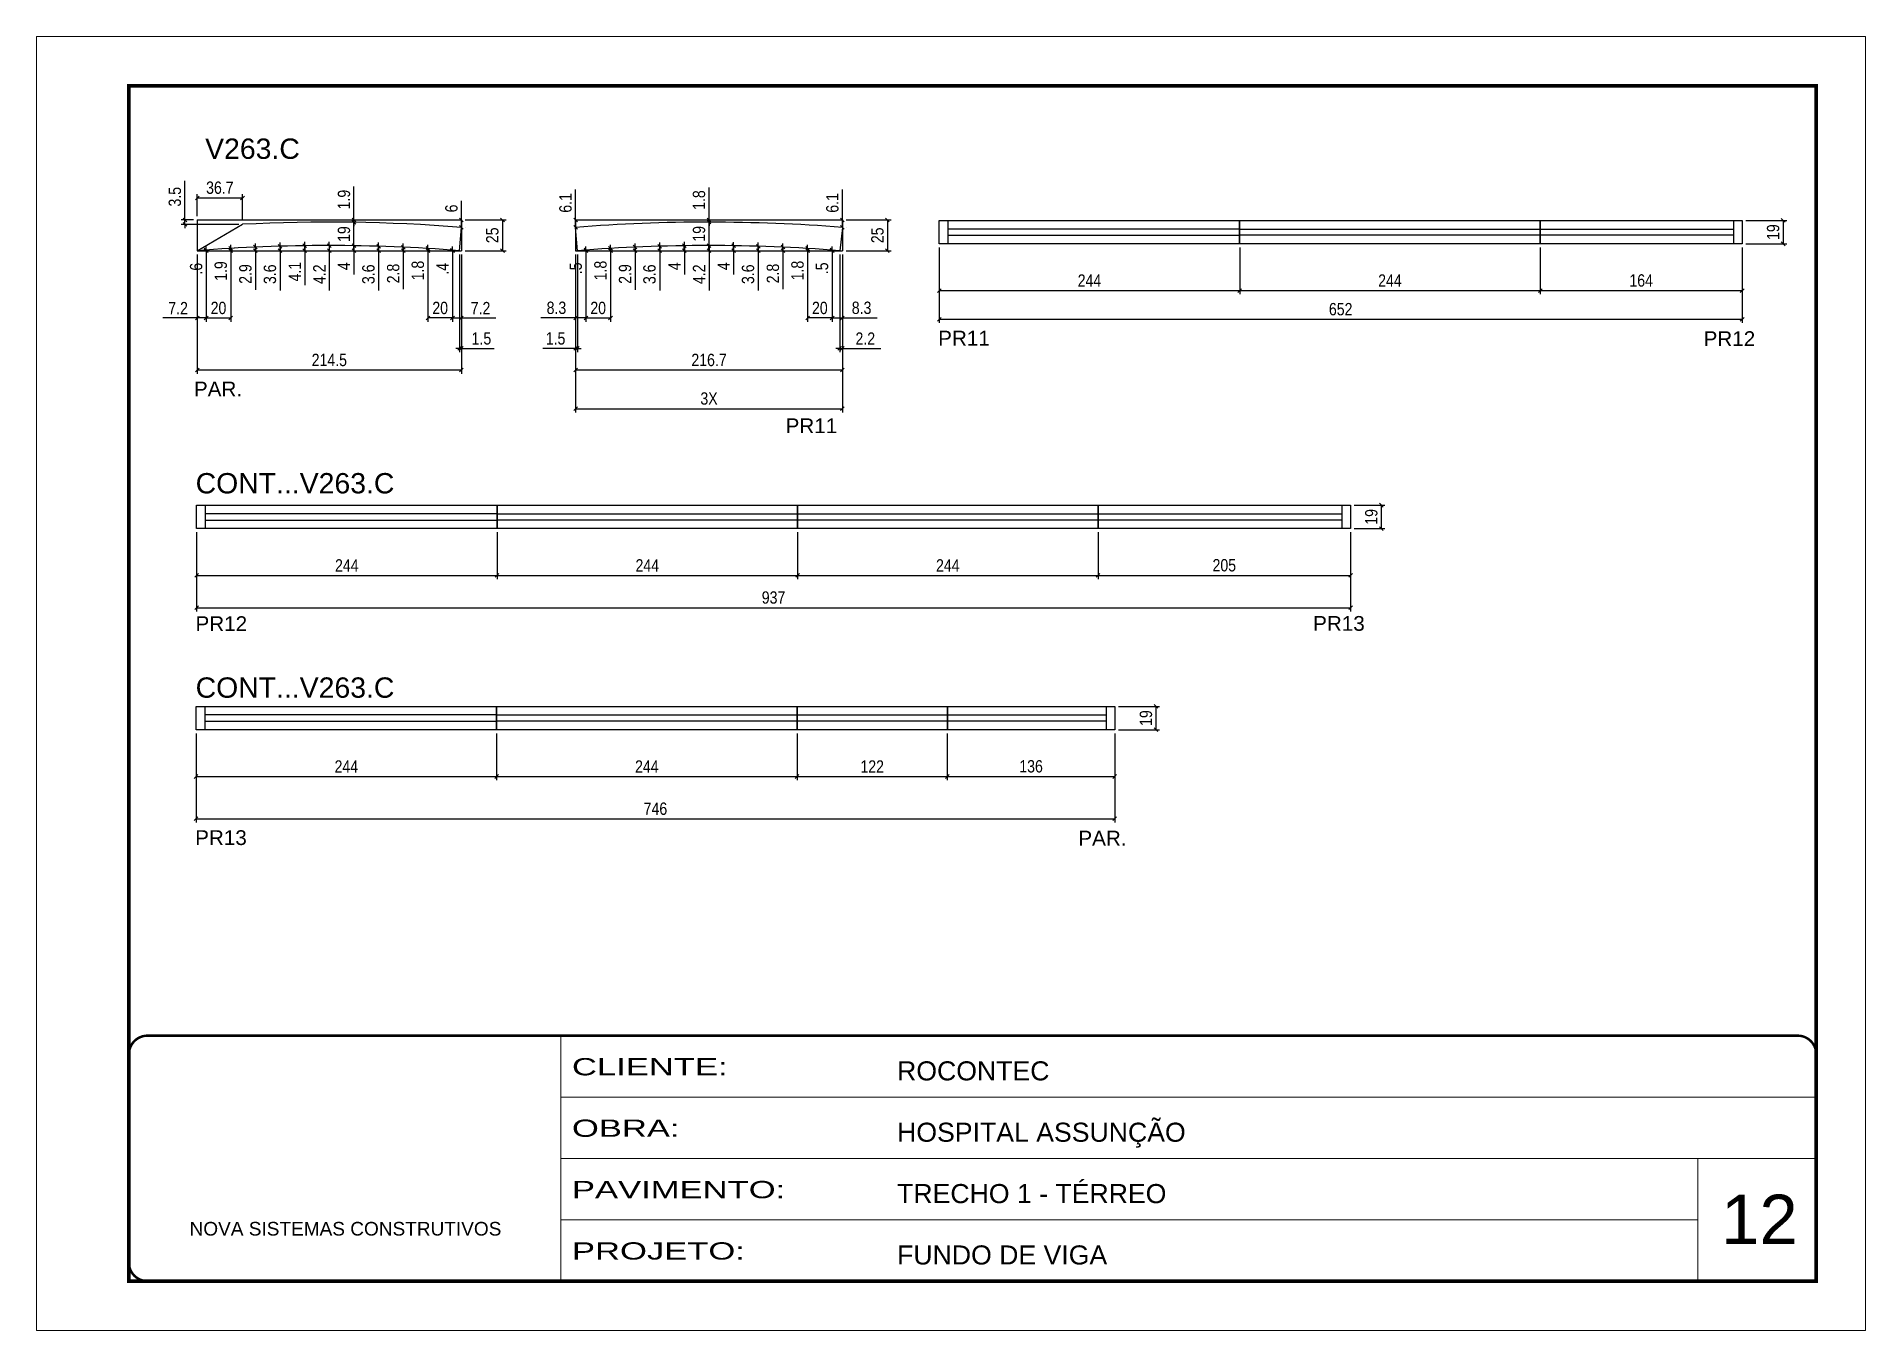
# Model space of a CAD drawing. Extents: x 3171 to 9452, y -2838 to 6252.
# Drawn here: x 7940 to 9425, y 2905 to 3955 of the extents above; entities that cross this region are included whole.
import ezdxf

# ---------------------------------------------------------------- set-up
doc = ezdxf.new("R2010")
doc.units = 0
doc.linetypes.add('CONTINUO', pattern=[0])
doc.linetypes.add('DASHED', pattern=[0.75, 0.5, -0.25])
for name, color, linetype in [('5', 5, 'Continuous'), ('NOMENCLATURA', 7, 'Continuous'), ('Painéis', 200, 'Continuous'), ('SARR_2.2x7', 40, 'Continuous')]:
    doc.layers.add(name, color=color, linetype=linetype)
for name, color, linetype, lineweight in [('CARIMBO', 255, 'Continuous', 9), ('Escoras', 2, 'Continuous', 25), ('Folhas', 255, 'Continuous', 9), ('Romaneio', 3, 'Continuous', 13), ('SARRAFO DE PRESSAO', 251, 'DASHED', 9)]:
    doc.layers.add(name, color=color, linetype=linetype, lineweight=lineweight)
doc.styles.add('ARIAL', font='arial.ttf')
doc.styles.add('COTA TECNICA-50', font='techl___.ttf', dxfattribs={"height": 10})
doc.styles.get("Standard").update_dxf_attribs({"font": 'arial.ttf'})
doc.styles.add('Tecnologia', font='')
doc.styles.get('Tecnologia').set_extended_font_data('Forgotten Futurist')
doc.dimstyles.new('COTA PAINEL-50', dxfattribs={"dimtxt": 10, "dimasz": 3, "dimexe": 3, "dimexo": 3, "dimgap": 3, "dimtad": 1, "dimdec": 1, "dimzin": 12, "dimdsep": 46, "dimtxsty": 'COTA TECNICA-50', "dimblk1": 'OBLIQUE', "dimblk2": 'OBLIQUE', "dimsah": 1, "dimcen": 0.9, "dimclrd": 4, "dimclre": 4, "dimclrt": 240, "dimadec": 1, "dimazin": 3, "dimtfac": 1, "dimtdec": 1, "dimtmove": 0, "dimatfit": 3, "dimfxl": 1, "dimtolj": 1, "dimtzin": 12, "dimarcsym": 0})

msp = doc.modelspace()

# ---------------------------------------------------------------- texts
at = {"layer": '5', "linetype": 'Continuous'}
for s, p in [('PR11', (8671.76, 3704.47)), ('PR12', (9293.26, 3704.05)), ('PAR.', (8067.44, 3663.19)), ('PR11', (8547.85, 3633.34)), ('PR12', (8068.72, 3472.75)), ('PR13', (8976.22, 3472.92)), ('PR13', (8068.45, 3299.1)), ('PAR.', (8785.59, 3298.69))]:
    msp.add_text(s, height=12, rotation=359.99996, dxfattribs=at).set_placement(p)
at = {"layer": 'CARIMBO', "style": 'ARIAL'}
msp.add_text('12', height=40, dxfattribs=at).set_placement((9307.55, 2975.32))
at = {"layer": 'NOMENCLATURA', "linetype": 'Continuous'}
for s, p in [('V263.C', (8076.56, 3855.95)), ('CONT...V263.C', (8068.86, 3584.44)), ('CONT...V263.C', (8068.86, 3418.61))]:
    msp.add_text(s, height=16.5, dxfattribs=at).set_placement(p)

# ---------------------------------------------------------------- blocks, each defined once
blk = doc.blocks.new('9999999999')
at = {"color": 30, "linetype": 'CONTINUO'}
for p, q in [((98564.6, 34230.2), (98564.6, 34429.4)), ((98564.6, 34379.6), (99584, 34379.6)), ((98564.6, 34329.8), (99488, 34329.8)), ((99584, 34329.8), (99488, 34329.8)), ((99488, 34329.8), (99488, 34230.2)), ((98564.6, 34280), (99488, 34280))]:
    blk.add_line(p, q, dxfattribs=at)
at = {"color": 30, "linetype": 'CONTINUO', "const_width": 2}
blk.add_lwpolyline([(99584, 34230.2), (99584, 34414.4, 0.414214), (99569, 34429.4), (98229, 34429.4, 0.414214), (98214, 34414.4), (98214, 34245.2, 0.414214), (98229, 34230.2), (99584, 34230.2)], format="xyb", dxfattribs=at)
at = {"layer": 'Folhas'}
blk.add_lwpolyline([(98139, 34190.2), (99624, 34190.2), (99624, 35240.2), (98139, 35240.2)], close=True, dxfattribs=at)
at = {"layer": 'Folhas', "color": 30, "const_width": 3}
blk.add_lwpolyline([(98214, 34230.2), (99584, 34230.2), (99584, 35200.2), (98214, 35200.2)], close=True, dxfattribs=at)
at = {"color": 7, "linetype": 'Continuous', "ltscale": 5, "style": 'ARIAL'}
for s, height, p in [('ROCONTEC', 15.48, (98837.7, 34393.1)), ('HOSPITAL ASSUNÇÃO', 15.483, (98837.7, 34343.3)), ('TRECHO 1 - TÉRREO', 15.483, (98837.7, 34293.5)), ('NOVA SISTEMAS CONSTRUTIVOS', 11.059, (98263.2, 34267.2)), ('FUNDO DE VIGA', 15.483, (98837.7, 34243.7))]:
    blk.add_text(s, height=height, dxfattribs=at).set_placement(p)
at = {"layer": 'Folhas', "color": 7, "style": 'Tecnologia', "width": 1.5}
for s, p in [('CLIENTE:', (98573.7, 34397.2)), ('OBRA:', (98573.7, 34347.3)), ('PAVIMENTO:', (98573.7, 34297.5)), ('PROJETO:', (98573.7, 34247.7))]:
    blk.add_text(s, height=14, dxfattribs=at).set_placement(p)
blk = doc.blocks.new('_Oblique')
at = {"color": 0, "linetype": 'ByBlock', "lineweight": -2}
blk.add_line((-0.5, -0.5), (0.5, 0.5), dxfattribs=at)
blk = doc.blocks.new('*D189')
at = {"layer": 'Defpoints', "color": 0, "linetype": 'ByBlock', "transparency": 16777216}
for p in [(8069.2, 3392.6), (8313.2, 3392.6), (8313.2, 3354.7)]:
    blk.add_point(p, dxfattribs=at)
at = {"layer": 'Romaneio', "color": 4, "linetype": 'ByBlock', "lineweight": -2, "transparency": 16777216}
for p, q in [((8069.2, 3389.6), (8069.2, 3351.7)), ((8313.2, 3389.6), (8313.2, 3351.7)), ((8069.2, 3354.7), (8313.2, 3354.7))]:
    blk.add_line(p, q, dxfattribs=at)
at = {"layer": 'Romaneio', "color": 4, "linetype": 'ByBlock', "lineweight": -2, "transparency": 16777216, "xscale": 3, "yscale": 3, "zscale": 3, "rotation": 180}
blk.add_blockref('_Oblique', (8069.2, 3354.7), dxfattribs=at)
at = {"layer": 'Romaneio', "color": 4, "linetype": 'ByBlock', "lineweight": -2, "transparency": 16777216, "xscale": 3, "yscale": 3, "zscale": 3}
blk.add_blockref('_Oblique', (8313.2, 3354.7), dxfattribs=at)
at = {"layer": 'Romaneio', "color": 240, "linetype": 'ByBlock', "transparency": 16777216, "insert": (8191.2, 3362.8), "char_height": 10, "attachment_point": 5, "style": 'COTA TECNICA-50'}
blk.add_mtext('\\A1;244', dxfattribs=at)
blk = doc.blocks.new('*D190')
at = {"layer": 'Defpoints', "color": 0, "linetype": 'ByBlock', "transparency": 16777216}
for p in [(8313.2, 3392.6), (8557.2, 3392.6), (8557.2, 3354.7)]:
    blk.add_point(p, dxfattribs=at)
at = {"layer": 'Romaneio', "color": 4, "linetype": 'ByBlock', "lineweight": -2, "transparency": 16777216}
for p, q in [((8313.2, 3389.6), (8313.2, 3351.7)), ((8557.2, 3389.6), (8557.2, 3351.7)), ((8313.2, 3354.7), (8557.2, 3354.7))]:
    blk.add_line(p, q, dxfattribs=at)
at = {"layer": 'Romaneio', "color": 4, "linetype": 'ByBlock', "lineweight": -2, "transparency": 16777216, "xscale": 3, "yscale": 3, "zscale": 3, "rotation": 180}
blk.add_blockref('_Oblique', (8313.2, 3354.7), dxfattribs=at)
at = {"layer": 'Romaneio', "color": 4, "linetype": 'ByBlock', "lineweight": -2, "transparency": 16777216, "xscale": 3, "yscale": 3, "zscale": 3}
blk.add_blockref('_Oblique', (8557.2, 3354.7), dxfattribs=at)
at = {"layer": 'Romaneio', "color": 240, "linetype": 'ByBlock', "transparency": 16777216, "insert": (8435.2, 3362.8), "char_height": 10, "attachment_point": 5, "style": 'COTA TECNICA-50'}
blk.add_mtext('\\A1;244', dxfattribs=at)
blk = doc.blocks.new('*D21')
at = {"layer": 'Defpoints', "color": 0, "linetype": 'ByBlock', "transparency": 16777216}
for p in [(8679.2, 3392.6), (8815.2, 3392.6), (8815.2, 3354.7)]:
    blk.add_point(p, dxfattribs=at)
at = {"layer": 'Escoras', "color": 4, "linetype": 'ByBlock', "lineweight": -2, "transparency": 16777216}
for p, q in [((8679.2, 3389.6), (8679.2, 3351.7)), ((8815.2, 3389.6), (8815.2, 3351.7)), ((8679.2, 3354.7), (8815.2, 3354.7))]:
    blk.add_line(p, q, dxfattribs=at)
at = {"layer": 'Escoras', "color": 4, "linetype": 'ByBlock', "lineweight": -2, "transparency": 16777216, "xscale": 3, "yscale": 3, "zscale": 3, "rotation": 180}
blk.add_blockref('_Oblique', (8679.2, 3354.7), dxfattribs=at)
at = {"layer": 'Escoras', "color": 4, "linetype": 'ByBlock', "lineweight": -2, "transparency": 16777216, "xscale": 3, "yscale": 3, "zscale": 3}
blk.add_blockref('_Oblique', (8815.2, 3354.7), dxfattribs=at)
at = {"layer": 'Escoras', "color": 240, "linetype": 'ByBlock', "transparency": 16777216, "insert": (8747.2, 3362.9), "char_height": 10, "attachment_point": 5, "style": 'COTA TECNICA-50'}
blk.add_mtext('\\A1;136', dxfattribs=at)
blk = doc.blocks.new('*D22')
at = {"layer": 'Defpoints', "color": 0, "linetype": 'ByBlock', "transparency": 16777216}
for p in [(8069.2, 3392.6), (8815.2, 3392.6), (8815.2, 3320.4)]:
    blk.add_point(p, dxfattribs=at)
at = {"layer": 'Escoras', "color": 4, "linetype": 'ByBlock', "lineweight": -2, "transparency": 16777216}
for p, q in [((8069.2, 3389.6), (8069.2, 3317.4)), ((8815.2, 3389.6), (8815.2, 3317.4)), ((8069.2, 3320.4), (8815.2, 3320.4))]:
    blk.add_line(p, q, dxfattribs=at)
at = {"layer": 'Escoras', "color": 4, "linetype": 'ByBlock', "lineweight": -2, "transparency": 16777216, "xscale": 3, "yscale": 3, "zscale": 3, "rotation": 180}
blk.add_blockref('_Oblique', (8069.2, 3320.4), dxfattribs=at)
at = {"layer": 'Escoras', "color": 4, "linetype": 'ByBlock', "lineweight": -2, "transparency": 16777216, "xscale": 3, "yscale": 3, "zscale": 3}
blk.add_blockref('_Oblique', (8815.2, 3320.4), dxfattribs=at)
at = {"layer": 'Escoras', "color": 240, "linetype": 'ByBlock', "transparency": 16777216, "insert": (8442.2, 3328.5), "char_height": 10, "attachment_point": 5, "style": 'COTA TECNICA-50'}
blk.add_mtext('\\A1;746', dxfattribs=at)
blk = doc.blocks.new('*D191')
at = {"layer": 'Defpoints', "color": 0, "linetype": 'ByBlock', "transparency": 16777216}
for p in [(8815.2, 3411.6), (8815.2, 3392.6), (8848.6, 3392.6)]:
    blk.add_point(p, dxfattribs=at)
at = {"layer": 'Escoras', "color": 4, "linetype": 'ByBlock', "lineweight": -2, "transparency": 16777216}
for p, q in [((8818.2, 3411.6), (8851.6, 3411.6)), ((8848.6, 3411.6), (8848.6, 3392.6)), ((8818.2, 3392.6), (8851.6, 3392.6))]:
    blk.add_line(p, q, dxfattribs=at)
at = {"layer": 'Escoras', "color": 4, "linetype": 'ByBlock', "lineweight": -2, "transparency": 16777216, "xscale": 3, "yscale": 3, "zscale": 3}
for p, rotation in [((8848.6, 3411.6), 90), ((8848.6, 3392.6), 270)]:
    blk.add_blockref('_Oblique', p, dxfattribs=dict(at, rotation=rotation))
at = {"layer": 'Escoras', "color": 240, "linetype": 'ByBlock', "transparency": 16777216, "insert": (8840.5, 3402.1), "char_height": 10, "attachment_point": 5, "rotation": 90, "style": 'COTA TECNICA-50'}
blk.add_mtext('\\A1;19', dxfattribs=at)
blk = doc.blocks.new('*D23')
at = {"layer": 'Defpoints', "color": 0, "linetype": 'ByBlock', "transparency": 16777216}
for p in [(8557.2, 3392.6), (8679.2, 3392.6), (8679.2, 3354.7)]:
    blk.add_point(p, dxfattribs=at)
at = {"layer": 'Romaneio', "color": 4, "linetype": 'ByBlock', "lineweight": -2, "transparency": 16777216}
for p, q in [((8557.2, 3389.6), (8557.2, 3351.7)), ((8679.2, 3389.6), (8679.2, 3351.7)), ((8557.2, 3354.7), (8679.2, 3354.7))]:
    blk.add_line(p, q, dxfattribs=at)
at = {"layer": 'Romaneio', "color": 4, "linetype": 'ByBlock', "lineweight": -2, "transparency": 16777216, "xscale": 3, "yscale": 3, "zscale": 3, "rotation": 180}
blk.add_blockref('_Oblique', (8557.2, 3354.7), dxfattribs=at)
at = {"layer": 'Romaneio', "color": 4, "linetype": 'ByBlock', "lineweight": -2, "transparency": 16777216, "xscale": 3, "yscale": 3, "zscale": 3}
blk.add_blockref('_Oblique', (8679.2, 3354.7), dxfattribs=at)
at = {"layer": 'Romaneio', "color": 240, "linetype": 'ByBlock', "transparency": 16777216, "insert": (8618.2, 3362.8), "char_height": 10, "attachment_point": 5, "style": 'COTA TECNICA-50'}
blk.add_mtext('\\A1;122', dxfattribs=at)
blk = doc.blocks.new('*D192')
at = {"layer": 'Defpoints', "color": 0, "linetype": 'ByBlock', "transparency": 16777216}
for p in [(8069.6, 3555.9), (8313.6, 3555.9), (8313.6, 3517.9)]:
    blk.add_point(p, dxfattribs=at)
at = {"layer": 'Romaneio', "color": 4, "linetype": 'ByBlock', "lineweight": -2, "transparency": 16777216}
for p, q in [((8069.6, 3552.9), (8069.6, 3514.9)), ((8313.6, 3552.9), (8313.6, 3514.9)), ((8069.6, 3517.9), (8313.6, 3517.9))]:
    blk.add_line(p, q, dxfattribs=at)
at = {"layer": 'Romaneio', "color": 4, "linetype": 'ByBlock', "lineweight": -2, "transparency": 16777216, "xscale": 3, "yscale": 3, "zscale": 3, "rotation": 180}
blk.add_blockref('_Oblique', (8069.6, 3517.9), dxfattribs=at)
at = {"layer": 'Romaneio', "color": 4, "linetype": 'ByBlock', "lineweight": -2, "transparency": 16777216, "xscale": 3, "yscale": 3, "zscale": 3}
blk.add_blockref('_Oblique', (8313.6, 3517.9), dxfattribs=at)
at = {"layer": 'Romaneio', "color": 240, "linetype": 'ByBlock', "transparency": 16777216, "insert": (8191.6, 3526), "char_height": 10, "attachment_point": 5, "style": 'COTA TECNICA-50'}
blk.add_mtext('\\A1;244', dxfattribs=at)
blk = doc.blocks.new('*D193')
at = {"layer": 'Defpoints', "color": 0, "linetype": 'ByBlock', "transparency": 16777216}
for p in [(8313.6, 3555.9), (8557.6, 3555.9), (8557.6, 3517.9)]:
    blk.add_point(p, dxfattribs=at)
at = {"layer": 'Romaneio', "color": 4, "linetype": 'ByBlock', "lineweight": -2, "transparency": 16777216}
for p, q in [((8313.6, 3552.9), (8313.6, 3514.9)), ((8557.6, 3552.9), (8557.6, 3514.9)), ((8313.6, 3517.9), (8557.6, 3517.9))]:
    blk.add_line(p, q, dxfattribs=at)
at = {"layer": 'Romaneio', "color": 4, "linetype": 'ByBlock', "lineweight": -2, "transparency": 16777216, "xscale": 3, "yscale": 3, "zscale": 3, "rotation": 180}
blk.add_blockref('_Oblique', (8313.6, 3517.9), dxfattribs=at)
at = {"layer": 'Romaneio', "color": 4, "linetype": 'ByBlock', "lineweight": -2, "transparency": 16777216, "xscale": 3, "yscale": 3, "zscale": 3}
blk.add_blockref('_Oblique', (8557.6, 3517.9), dxfattribs=at)
at = {"layer": 'Romaneio', "color": 240, "linetype": 'ByBlock', "transparency": 16777216, "insert": (8435.6, 3526), "char_height": 10, "attachment_point": 5, "style": 'COTA TECNICA-50'}
blk.add_mtext('\\A1;244', dxfattribs=at)
blk = doc.blocks.new('*D24')
at = {"layer": 'Defpoints', "color": 0, "linetype": 'ByBlock', "transparency": 16777216}
for p in [(8557.6, 3555.9), (8801.6, 3555.9), (8801.6, 3517.9)]:
    blk.add_point(p, dxfattribs=at)
at = {"layer": 'Romaneio', "color": 4, "linetype": 'ByBlock', "lineweight": -2, "transparency": 16777216}
for p, q in [((8557.6, 3552.9), (8557.6, 3514.9)), ((8801.6, 3552.9), (8801.6, 3514.9)), ((8557.6, 3517.9), (8801.6, 3517.9))]:
    blk.add_line(p, q, dxfattribs=at)
at = {"layer": 'Romaneio', "color": 4, "linetype": 'ByBlock', "lineweight": -2, "transparency": 16777216, "xscale": 3, "yscale": 3, "zscale": 3, "rotation": 180}
blk.add_blockref('_Oblique', (8557.6, 3517.9), dxfattribs=at)
at = {"layer": 'Romaneio', "color": 4, "linetype": 'ByBlock', "lineweight": -2, "transparency": 16777216, "xscale": 3, "yscale": 3, "zscale": 3}
blk.add_blockref('_Oblique', (8801.6, 3517.9), dxfattribs=at)
at = {"layer": 'Romaneio', "color": 240, "linetype": 'ByBlock', "transparency": 16777216, "insert": (8679.6, 3526), "char_height": 10, "attachment_point": 5, "style": 'COTA TECNICA-50'}
blk.add_mtext('\\A1;244', dxfattribs=at)
blk = doc.blocks.new('*D25')
at = {"layer": 'Defpoints', "color": 0, "linetype": 'ByBlock', "transparency": 16777216}
for p in [(8801.6, 3555.9), (9006.6, 3555.9), (9006.6, 3517.9)]:
    blk.add_point(p, dxfattribs=at)
at = {"layer": 'Romaneio', "color": 4, "linetype": 'ByBlock', "lineweight": -2, "transparency": 16777216}
for p, q in [((8801.6, 3552.9), (8801.6, 3514.9)), ((9006.6, 3552.9), (9006.6, 3514.9)), ((8801.6, 3517.9), (9006.6, 3517.9))]:
    blk.add_line(p, q, dxfattribs=at)
at = {"layer": 'Romaneio', "color": 4, "linetype": 'ByBlock', "lineweight": -2, "transparency": 16777216, "xscale": 3, "yscale": 3, "zscale": 3, "rotation": 180}
blk.add_blockref('_Oblique', (8801.6, 3517.9), dxfattribs=at)
at = {"layer": 'Romaneio', "color": 4, "linetype": 'ByBlock', "lineweight": -2, "transparency": 16777216, "xscale": 3, "yscale": 3, "zscale": 3}
blk.add_blockref('_Oblique', (9006.6, 3517.9), dxfattribs=at)
at = {"layer": 'Romaneio', "color": 240, "linetype": 'ByBlock', "transparency": 16777216, "insert": (8904.1, 3526.1), "char_height": 10, "attachment_point": 5, "style": 'COTA TECNICA-50'}
blk.add_mtext('\\A1;205', dxfattribs=at)
blk = doc.blocks.new('*D26')
at = {"layer": 'Defpoints', "color": 0, "linetype": 'ByBlock', "transparency": 16777216}
for p in [(8069.6, 3555.9), (9006.6, 3555.9), (9006.6, 3491.6)]:
    blk.add_point(p, dxfattribs=at)
at = {"layer": 'Escoras', "color": 4, "linetype": 'ByBlock', "lineweight": -2, "transparency": 16777216}
for p, q in [((8069.6, 3552.9), (8069.6, 3488.6)), ((9006.6, 3552.9), (9006.6, 3488.6)), ((8069.6, 3491.6), (9006.6, 3491.6))]:
    blk.add_line(p, q, dxfattribs=at)
at = {"layer": 'Escoras', "color": 4, "linetype": 'ByBlock', "lineweight": -2, "transparency": 16777216, "xscale": 3, "yscale": 3, "zscale": 3, "rotation": 180}
blk.add_blockref('_Oblique', (8069.6, 3491.6), dxfattribs=at)
at = {"layer": 'Escoras', "color": 4, "linetype": 'ByBlock', "lineweight": -2, "transparency": 16777216, "xscale": 3, "yscale": 3, "zscale": 3}
blk.add_blockref('_Oblique', (9006.6, 3491.6), dxfattribs=at)
at = {"layer": 'Escoras', "color": 240, "linetype": 'ByBlock', "transparency": 16777216, "insert": (8538.1, 3499.9), "char_height": 10, "attachment_point": 5, "style": 'COTA TECNICA-50'}
blk.add_mtext('\\A1;937', dxfattribs=at)
blk = doc.blocks.new('*D194')
at = {"layer": 'Defpoints', "color": 0, "linetype": 'ByBlock', "transparency": 16777216}
for p in [(9006.6, 3574.9), (9006.6, 3555.9), (9031.5, 3555.9)]:
    blk.add_point(p, dxfattribs=at)
at = {"layer": 'Escoras', "color": 4, "linetype": 'ByBlock', "lineweight": -2, "transparency": 16777216}
for p, q in [((9009.6, 3574.9), (9034.5, 3574.9)), ((9031.5, 3574.9), (9031.5, 3555.9)), ((9009.6, 3555.9), (9034.5, 3555.9))]:
    blk.add_line(p, q, dxfattribs=at)
at = {"layer": 'Escoras', "color": 4, "linetype": 'ByBlock', "lineweight": -2, "transparency": 16777216, "xscale": 3, "yscale": 3, "zscale": 3}
for p, rotation in [((9031.5, 3574.9), 90), ((9031.5, 3555.9), 270)]:
    blk.add_blockref('_Oblique', p, dxfattribs=dict(at, rotation=rotation))
at = {"layer": 'Escoras', "color": 240, "linetype": 'ByBlock', "transparency": 16777216, "insert": (9023.5, 3565.4), "char_height": 10, "attachment_point": 5, "rotation": 90, "style": 'COTA TECNICA-50'}
blk.add_mtext('\\A1;19', dxfattribs=at)
blk = doc.blocks.new('*D195')
at = {"layer": 'Defpoints', "color": 0, "linetype": 'ByBlock', "transparency": 16777216}
for p in [(8672.6, 3787), (8916.6, 3787), (8916.6, 3749.1)]:
    blk.add_point(p, dxfattribs=at)
at = {"layer": 'Romaneio', "color": 4, "linetype": 'ByBlock', "lineweight": -2, "transparency": 16777216}
for p, q in [((8672.6, 3784), (8672.6, 3746.1)), ((8916.6, 3784), (8916.6, 3746.1)), ((8672.6, 3749.1), (8916.6, 3749.1))]:
    blk.add_line(p, q, dxfattribs=at)
at = {"layer": 'Romaneio', "color": 4, "linetype": 'ByBlock', "lineweight": -2, "transparency": 16777216, "xscale": 3, "yscale": 3, "zscale": 3, "rotation": 180}
blk.add_blockref('_Oblique', (8672.6, 3749.1), dxfattribs=at)
at = {"layer": 'Romaneio', "color": 4, "linetype": 'ByBlock', "lineweight": -2, "transparency": 16777216, "xscale": 3, "yscale": 3, "zscale": 3}
blk.add_blockref('_Oblique', (8916.6, 3749.1), dxfattribs=at)
at = {"layer": 'Romaneio', "color": 240, "linetype": 'ByBlock', "transparency": 16777216, "insert": (8794.6, 3757.2), "char_height": 10, "attachment_point": 5, "style": 'COTA TECNICA-50'}
blk.add_mtext('\\A1;244', dxfattribs=at)
blk = doc.blocks.new('*D196')
at = {"layer": 'Defpoints', "color": 0, "linetype": 'ByBlock', "transparency": 16777216}
for p in [(8916.6, 3787), (9160.6, 3787), (9160.6, 3749.1)]:
    blk.add_point(p, dxfattribs=at)
at = {"layer": 'Romaneio', "color": 4, "linetype": 'ByBlock', "lineweight": -2, "transparency": 16777216}
for p, q in [((8916.6, 3784), (8916.6, 3746.1)), ((9160.6, 3784), (9160.6, 3746.1)), ((8916.6, 3749.1), (9160.6, 3749.1))]:
    blk.add_line(p, q, dxfattribs=at)
at = {"layer": 'Romaneio', "color": 4, "linetype": 'ByBlock', "lineweight": -2, "transparency": 16777216, "xscale": 3, "yscale": 3, "zscale": 3, "rotation": 180}
blk.add_blockref('_Oblique', (8916.6, 3749.1), dxfattribs=at)
at = {"layer": 'Romaneio', "color": 4, "linetype": 'ByBlock', "lineweight": -2, "transparency": 16777216, "xscale": 3, "yscale": 3, "zscale": 3}
blk.add_blockref('_Oblique', (9160.6, 3749.1), dxfattribs=at)
at = {"layer": 'Romaneio', "color": 240, "linetype": 'ByBlock', "transparency": 16777216, "insert": (9038.6, 3757.2), "char_height": 10, "attachment_point": 5, "style": 'COTA TECNICA-50'}
blk.add_mtext('\\A1;244', dxfattribs=at)
blk = doc.blocks.new('*D27')
at = {"layer": 'Defpoints', "color": 0, "linetype": 'ByBlock', "transparency": 16777216}
for p in [(9160.6, 3787), (9324.6, 3787), (9324.6, 3749.1)]:
    blk.add_point(p, dxfattribs=at)
at = {"layer": 'Escoras', "color": 4, "linetype": 'ByBlock', "lineweight": -2, "transparency": 16777216}
for p, q in [((9160.6, 3784), (9160.6, 3746.1)), ((9324.6, 3784), (9324.6, 3746.1)), ((9160.6, 3749.1), (9324.6, 3749.1))]:
    blk.add_line(p, q, dxfattribs=at)
at = {"layer": 'Escoras', "color": 4, "linetype": 'ByBlock', "lineweight": -2, "transparency": 16777216, "xscale": 3, "yscale": 3, "zscale": 3, "rotation": 180}
blk.add_blockref('_Oblique', (9160.6, 3749.1), dxfattribs=at)
at = {"layer": 'Escoras', "color": 4, "linetype": 'ByBlock', "lineweight": -2, "transparency": 16777216, "xscale": 3, "yscale": 3, "zscale": 3}
blk.add_blockref('_Oblique', (9324.6, 3749.1), dxfattribs=at)
at = {"layer": 'Escoras', "color": 240, "linetype": 'ByBlock', "transparency": 16777216, "insert": (9242.6, 3757.2), "char_height": 10, "attachment_point": 5, "style": 'COTA TECNICA-50'}
blk.add_mtext('\\A1;164', dxfattribs=at)
blk = doc.blocks.new('*D197')
at = {"layer": 'Defpoints', "color": 0, "linetype": 'ByBlock', "transparency": 16777216}
for p in [(8672.6, 3787), (9324.6, 3787), (9324.6, 3725.8)]:
    blk.add_point(p, dxfattribs=at)
at = {"layer": 'Escoras', "color": 4, "linetype": 'ByBlock', "lineweight": -2, "transparency": 16777216}
for p, q in [((8672.6, 3784), (8672.6, 3722.8)), ((9324.6, 3784), (9324.6, 3722.8)), ((8672.6, 3725.8), (9324.6, 3725.8))]:
    blk.add_line(p, q, dxfattribs=at)
at = {"layer": 'Escoras', "color": 4, "linetype": 'ByBlock', "lineweight": -2, "transparency": 16777216, "xscale": 3, "yscale": 3, "zscale": 3, "rotation": 180}
blk.add_blockref('_Oblique', (8672.6, 3725.8), dxfattribs=at)
at = {"layer": 'Escoras', "color": 4, "linetype": 'ByBlock', "lineweight": -2, "transparency": 16777216, "xscale": 3, "yscale": 3, "zscale": 3}
blk.add_blockref('_Oblique', (9324.6, 3725.8), dxfattribs=at)
at = {"layer": 'Escoras', "color": 240, "linetype": 'ByBlock', "transparency": 16777216, "insert": (8998.6, 3733.9), "char_height": 10, "attachment_point": 5, "style": 'COTA TECNICA-50'}
blk.add_mtext('\\A1;652', dxfattribs=at)
blk = doc.blocks.new('*D198')
at = {"layer": 'Defpoints', "color": 0, "linetype": 'ByBlock', "transparency": 16777216}
for p in [(9324.6, 3806), (9324.6, 3787), (9357.9, 3787)]:
    blk.add_point(p, dxfattribs=at)
at = {"layer": 'Escoras', "color": 4, "linetype": 'ByBlock', "lineweight": -2, "transparency": 16777216}
for p, q in [((9327.6, 3806), (9360.9, 3806)), ((9357.9, 3806), (9357.9, 3787)), ((9327.6, 3787), (9360.9, 3787))]:
    blk.add_line(p, q, dxfattribs=at)
at = {"layer": 'Escoras', "color": 4, "linetype": 'ByBlock', "lineweight": -2, "transparency": 16777216, "xscale": 3, "yscale": 3, "zscale": 3}
for p, rotation in [((9357.9, 3806), 90), ((9357.9, 3787), 270)]:
    blk.add_blockref('_Oblique', p, dxfattribs=dict(at, rotation=rotation))
at = {"layer": 'Escoras', "color": 240, "linetype": 'ByBlock', "transparency": 16777216, "insert": (9349.8, 3796.5), "char_height": 10, "attachment_point": 5, "rotation": 90, "style": 'COTA TECNICA-50'}
blk.add_mtext('\\A1;19', dxfattribs=at)
blk = doc.blocks.new('*D246')
at = {"layer": 'Defpoints', "color": 0, "linetype": 'ByBlock', "transparency": 16777216}
for p in [(8070.2, 3781.4), (8284.7, 3781.4), (8284.7, 3684.6)]:
    blk.add_point(p, dxfattribs=at)
at = {"layer": 'Escoras', "color": 4, "linetype": 'ByBlock', "lineweight": -2, "transparency": 16777216}
for p, q in [((8070.2, 3778.4), (8070.2, 3681.6)), ((8284.7, 3778.4), (8284.7, 3681.6)), ((8070.2, 3684.6), (8284.7, 3684.6))]:
    blk.add_line(p, q, dxfattribs=at)
at = {"layer": 'Escoras', "color": 4, "linetype": 'ByBlock', "lineweight": -2, "transparency": 16777216, "xscale": 3, "yscale": 3, "zscale": 3, "rotation": 180}
blk.add_blockref('_Oblique', (8070.2, 3684.6), dxfattribs=at)
at = {"layer": 'Escoras', "color": 4, "linetype": 'ByBlock', "lineweight": -2, "transparency": 16777216, "xscale": 3, "yscale": 3, "zscale": 3}
blk.add_blockref('_Oblique', (8284.7, 3684.6), dxfattribs=at)
at = {"layer": 'Escoras', "color": 240, "linetype": 'ByBlock', "transparency": 16777216, "insert": (8177.4, 3692.7), "char_height": 10, "attachment_point": 5, "style": 'COTA TECNICA-50'}
blk.add_mtext('\\A1;214.5', dxfattribs=at)
blk = doc.blocks.new('*D247')
at = {"layer": 'Defpoints', "color": 0, "linetype": 'Continuous', "transparency": 16777216}
for p in [(8377.3, 3781.4), (8594, 3781.4), (8594, 3684.6)]:
    blk.add_point(p, dxfattribs=at)
at = {"layer": 'Painéis', "color": 4, "linetype": 'Continuous', "lineweight": -2, "transparency": 16777216}
for p, q in [((8377.3, 3778.4), (8377.3, 3681.6)), ((8594, 3778.4), (8594, 3681.6)), ((8377.3, 3684.6), (8594, 3684.6))]:
    blk.add_line(p, q, dxfattribs=at)
at = {"layer": 'Painéis', "color": 4, "linetype": 'Continuous', "lineweight": -2, "transparency": 16777216, "xscale": 3, "yscale": 3, "zscale": 3, "rotation": 180}
blk.add_blockref('_Oblique', (8377.3, 3684.6), dxfattribs=at)
at = {"layer": 'Painéis', "color": 4, "linetype": 'Continuous', "lineweight": -2, "transparency": 16777216, "xscale": 3, "yscale": 3, "zscale": 3}
blk.add_blockref('_Oblique', (8594, 3684.6), dxfattribs=at)
at = {"layer": 'Painéis', "color": 240, "linetype": 'Continuous', "transparency": 16777216, "insert": (8485.7, 3692.7), "char_height": 10, "attachment_point": 5, "style": 'COTA TECNICA-50'}
blk.add_mtext('\\A1;216.7', dxfattribs=at)
blk = doc.blocks.new('*D248')
at = {"layer": 'Defpoints', "color": 0, "linetype": 'ByBlock', "transparency": 16777216}
for p in [(8284.7, 3806.4), (8284.7, 3781.4), (8318, 3781.4)]:
    blk.add_point(p, dxfattribs=at)
at = {"layer": 'Escoras', "color": 4, "linetype": 'ByBlock', "lineweight": -2, "transparency": 16777216}
for p, q in [((8287.7, 3806.4), (8321, 3806.4)), ((8318, 3806.4), (8318, 3781.4)), ((8287.7, 3781.4), (8321, 3781.4))]:
    blk.add_line(p, q, dxfattribs=at)
at = {"layer": 'Escoras', "color": 4, "linetype": 'ByBlock', "lineweight": -2, "transparency": 16777216, "xscale": 3, "yscale": 3, "zscale": 3}
for p, rotation in [((8318, 3806.4), 90), ((8318, 3781.4), 270)]:
    blk.add_blockref('_Oblique', p, dxfattribs=dict(at, rotation=rotation))
at = {"layer": 'Escoras', "color": 240, "linetype": 'ByBlock', "transparency": 16777216, "insert": (8309.8, 3793.9), "char_height": 10, "attachment_point": 5, "rotation": 90, "style": 'COTA TECNICA-50'}
blk.add_mtext('\\A1;25', dxfattribs=at)
blk = doc.blocks.new('*D249')
at = {"layer": 'Defpoints', "color": 0, "linetype": 'ByBlock', "transparency": 16777216}
for p in [(8594, 3806.4), (8594, 3781.4), (8630.6, 3781.4)]:
    blk.add_point(p, dxfattribs=at)
at = {"layer": 'Escoras', "color": 4, "linetype": 'ByBlock', "lineweight": -2, "transparency": 16777216}
for p, q in [((8597, 3806.4), (8633.6, 3806.4)), ((8630.6, 3806.4), (8630.6, 3781.4)), ((8597, 3781.4), (8633.6, 3781.4))]:
    blk.add_line(p, q, dxfattribs=at)
at = {"layer": 'Escoras', "color": 4, "linetype": 'ByBlock', "lineweight": -2, "transparency": 16777216, "xscale": 3, "yscale": 3, "zscale": 3}
for p, rotation in [((8630.6, 3806.4), 90), ((8630.6, 3781.4), 270)]:
    blk.add_blockref('_Oblique', p, dxfattribs=dict(at, rotation=rotation))
at = {"layer": 'Escoras', "color": 240, "linetype": 'ByBlock', "transparency": 16777216, "insert": (8622.5, 3793.9), "char_height": 10, "attachment_point": 5, "rotation": 90, "style": 'COTA TECNICA-50'}
blk.add_mtext('\\A1;25', dxfattribs=at)
blk = doc.blocks.new('*D250')
at = {"layer": 'Defpoints', "color": 0, "linetype": 'ByBlock', "transparency": 16777216}
for p in [(8077.4, 3782), (8077.4, 3782), (8077.4, 3781.4)]:
    blk.add_point(p, dxfattribs=at)
at = {"layer": 'Escoras', "color": 4, "linetype": 'ByBlock', "lineweight": -2, "transparency": 16777216}
for p, q in [((8077.4, 3782), (8077.4, 3785)), ((8077.4, 3782), (8077.4, 3781.4)), ((8077.4, 3781.4), (8077.4, 3758.1)), ((8080.4, 3782), (8080.4, 3782)), ((8080.4, 3781.4), (8080.4, 3781.4))]:
    blk.add_line(p, q, dxfattribs=at)
at = {"layer": 'Escoras', "color": 4, "linetype": 'ByBlock', "lineweight": -2, "transparency": 16777216, "xscale": 3, "yscale": 3, "zscale": 3}
for p, rotation in [((8077.4, 3782), 270), ((8077.4, 3781.4), 90)]:
    blk.add_blockref('_Oblique', p, dxfattribs=dict(at, rotation=rotation))
at = {"layer": 'Escoras', "color": 240, "linetype": 'ByBlock', "transparency": 16777216, "insert": (8069.3, 3766.8), "char_height": 10, "attachment_point": 5, "rotation": 90, "style": 'COTA TECNICA-50'}
blk.add_mtext('\\A1;.6', dxfattribs=at)
blk = doc.blocks.new('*D251')
at = {"layer": 'Defpoints', "color": 0, "linetype": 'ByBlock', "transparency": 16777216}
for p in [(8097.4, 3783.3), (8097.4, 3781.4), (8097.4, 3781.4)]:
    blk.add_point(p, dxfattribs=at)
at = {"layer": 'Escoras', "color": 4, "linetype": 'ByBlock', "lineweight": -2, "transparency": 16777216}
for p, q in [((8097.4, 3783.3), (8097.4, 3786.3)), ((8097.4, 3783.3), (8097.4, 3781.4)), ((8097.4, 3781.4), (8097.4, 3754.4)), ((8100.4, 3783.3), (8100.4, 3783.3)), ((8100.4, 3781.4), (8100.4, 3781.4))]:
    blk.add_line(p, q, dxfattribs=at)
at = {"layer": 'Escoras', "color": 4, "linetype": 'ByBlock', "lineweight": -2, "transparency": 16777216, "xscale": 3, "yscale": 3, "zscale": 3}
for p, rotation in [((8097.4, 3783.3), 270), ((8097.4, 3781.4), 90)]:
    blk.add_blockref('_Oblique', p, dxfattribs=dict(at, rotation=rotation))
at = {"layer": 'Escoras', "color": 240, "linetype": 'ByBlock', "transparency": 16777216, "insert": (8089.3, 3764.9), "char_height": 10, "attachment_point": 5, "rotation": 90, "style": 'COTA TECNICA-50'}
blk.add_mtext('\\A1;1.9', dxfattribs=at)
blk = doc.blocks.new('*D252')
at = {"layer": 'Defpoints', "color": 0, "linetype": 'ByBlock', "transparency": 16777216}
for p in [(8117.4, 3784.3), (8117.4, 3781.4), (8117.4, 3781.4)]:
    blk.add_point(p, dxfattribs=at)
at = {"layer": 'Escoras', "color": 4, "linetype": 'ByBlock', "lineweight": -2, "transparency": 16777216}
for p, q in [((8117.4, 3784.3), (8117.4, 3787.3)), ((8117.4, 3784.3), (8117.4, 3781.4)), ((8117.4, 3781.4), (8117.4, 3749.6)), ((8120.4, 3784.3), (8120.4, 3784.3)), ((8120.4, 3781.4), (8120.4, 3781.4))]:
    blk.add_line(p, q, dxfattribs=at)
at = {"layer": 'Escoras', "color": 4, "linetype": 'ByBlock', "lineweight": -2, "transparency": 16777216, "xscale": 3, "yscale": 3, "zscale": 3}
for p, rotation in [((8117.4, 3784.3), 270), ((8117.4, 3781.4), 90)]:
    blk.add_blockref('_Oblique', p, dxfattribs=dict(at, rotation=rotation))
at = {"layer": 'Escoras', "color": 240, "linetype": 'ByBlock', "transparency": 16777216, "insert": (8109.3, 3762.5), "char_height": 10, "attachment_point": 5, "rotation": 90, "style": 'COTA TECNICA-50'}
blk.add_mtext('\\A1;2.9', dxfattribs=at)
blk = doc.blocks.new('*D253')
at = {"layer": 'Defpoints', "color": 0, "linetype": 'ByBlock', "transparency": 16777216}
for p in [(8137.4, 3785), (8137.4, 3781.4), (8137.4, 3781.4)]:
    blk.add_point(p, dxfattribs=at)
at = {"layer": 'Escoras', "color": 4, "linetype": 'ByBlock', "lineweight": -2, "transparency": 16777216}
for p, q in [((8137.4, 3785), (8137.4, 3788)), ((8137.4, 3785), (8137.4, 3781.4)), ((8137.4, 3781.4), (8137.4, 3749.2)), ((8140.4, 3785), (8140.4, 3785)), ((8140.4, 3781.4), (8140.4, 3781.4))]:
    blk.add_line(p, q, dxfattribs=at)
at = {"layer": 'Escoras', "color": 4, "linetype": 'ByBlock', "lineweight": -2, "transparency": 16777216, "xscale": 3, "yscale": 3, "zscale": 3}
for p, rotation in [((8137.4, 3785), 270), ((8137.4, 3781.4), 90)]:
    blk.add_blockref('_Oblique', p, dxfattribs=dict(at, rotation=rotation))
at = {"layer": 'Escoras', "color": 240, "linetype": 'ByBlock', "transparency": 16777216, "insert": (8129.2, 3762.3), "char_height": 10, "attachment_point": 5, "rotation": 90, "style": 'COTA TECNICA-50'}
blk.add_mtext('\\A1;3.6', dxfattribs=at)
blk = doc.blocks.new('*D254')
at = {"layer": 'Defpoints', "color": 0, "linetype": 'ByBlock', "transparency": 16777216}
for p in [(8157.4, 3785.5), (8157.4, 3781.4), (8157.4, 3781.4)]:
    blk.add_point(p, dxfattribs=at)
at = {"layer": 'Escoras', "color": 4, "linetype": 'ByBlock', "lineweight": -2, "transparency": 16777216}
for p, q in [((8157.4, 3785.5), (8157.4, 3788.5)), ((8157.4, 3785.5), (8157.4, 3781.4)), ((8157.4, 3781.4), (8157.4, 3753.5)), ((8160.4, 3785.5), (8160.4, 3785.5)), ((8160.4, 3781.4), (8160.4, 3781.4))]:
    blk.add_line(p, q, dxfattribs=at)
at = {"layer": 'Escoras', "color": 4, "linetype": 'ByBlock', "lineweight": -2, "transparency": 16777216, "xscale": 3, "yscale": 3, "zscale": 3}
for p, rotation in [((8157.4, 3785.5), 270), ((8157.4, 3781.4), 90)]:
    blk.add_blockref('_Oblique', p, dxfattribs=dict(at, rotation=rotation))
at = {"layer": 'Escoras', "color": 240, "linetype": 'ByBlock', "transparency": 16777216, "insert": (8149.3, 3764.4), "char_height": 10, "attachment_point": 5, "rotation": 90, "style": 'COTA TECNICA-50'}
blk.add_mtext('\\A1;4.1', dxfattribs=at)
blk = doc.blocks.new('*D255')
at = {"layer": 'Defpoints', "color": 0, "linetype": 'ByBlock', "transparency": 16777216}
for p in [(8177.4, 3785.6), (8177.4, 3781.4), (8177.4, 3781.4)]:
    blk.add_point(p, dxfattribs=at)
at = {"layer": 'Escoras', "color": 4, "linetype": 'ByBlock', "lineweight": -2, "transparency": 16777216}
for p, q in [((8177.4, 3785.6), (8177.4, 3788.6)), ((8177.4, 3785.6), (8177.4, 3781.4)), ((8177.4, 3781.4), (8177.4, 3749.2)), ((8180.4, 3785.6), (8180.4, 3785.6)), ((8180.4, 3781.4), (8180.4, 3781.4))]:
    blk.add_line(p, q, dxfattribs=at)
at = {"layer": 'Escoras', "color": 4, "linetype": 'ByBlock', "lineweight": -2, "transparency": 16777216, "xscale": 3, "yscale": 3, "zscale": 3}
for p, rotation in [((8177.4, 3785.6), 270), ((8177.4, 3781.4), 90)]:
    blk.add_blockref('_Oblique', p, dxfattribs=dict(at, rotation=rotation))
at = {"layer": 'Escoras', "color": 240, "linetype": 'ByBlock', "transparency": 16777216, "insert": (8169.3, 3762.3), "char_height": 10, "attachment_point": 5, "rotation": 90, "style": 'COTA TECNICA-50'}
blk.add_mtext('\\A1;4.2', dxfattribs=at)
blk = doc.blocks.new('*D256')
at = {"layer": 'Defpoints', "color": 0, "linetype": 'ByBlock', "transparency": 16777216}
for p in [(8197.4, 3785.4), (8197.4, 3781.4), (8197.4, 3781.4)]:
    blk.add_point(p, dxfattribs=at)
at = {"layer": 'Escoras', "color": 4, "linetype": 'ByBlock', "lineweight": -2, "transparency": 16777216}
for p, q in [((8197.4, 3785.4), (8197.4, 3788.4)), ((8197.4, 3785.4), (8197.4, 3781.4)), ((8197.4, 3781.4), (8197.4, 3762.2)), ((8200.4, 3785.4), (8200.4, 3785.4)), ((8200.4, 3781.4), (8200.4, 3781.4))]:
    blk.add_line(p, q, dxfattribs=at)
at = {"layer": 'Escoras', "color": 4, "linetype": 'ByBlock', "lineweight": -2, "transparency": 16777216, "xscale": 3, "yscale": 3, "zscale": 3}
for p, rotation in [((8197.4, 3785.4), 270), ((8197.4, 3781.4), 90)]:
    blk.add_blockref('_Oblique', p, dxfattribs=dict(at, rotation=rotation))
at = {"layer": 'Escoras', "color": 240, "linetype": 'ByBlock', "transparency": 16777216, "insert": (8189.3, 3768.8), "char_height": 10, "attachment_point": 5, "rotation": 90, "style": 'COTA TECNICA-50'}
blk.add_mtext('\\A1;4', dxfattribs=at)
blk = doc.blocks.new('*D257')
at = {"layer": 'Defpoints', "color": 0, "linetype": 'ByBlock', "transparency": 16777216}
for p in [(8217.4, 3785), (8217.4, 3781.4), (8217.4, 3781.4)]:
    blk.add_point(p, dxfattribs=at)
at = {"layer": 'Escoras', "color": 4, "linetype": 'ByBlock', "lineweight": -2, "transparency": 16777216}
for p, q in [((8217.4, 3785), (8217.4, 3788)), ((8217.4, 3785), (8217.4, 3781.4)), ((8217.4, 3781.4), (8217.4, 3749.2)), ((8220.4, 3785), (8220.4, 3785)), ((8220.4, 3781.4), (8220.4, 3781.4))]:
    blk.add_line(p, q, dxfattribs=at)
at = {"layer": 'Escoras', "color": 4, "linetype": 'ByBlock', "lineweight": -2, "transparency": 16777216, "xscale": 3, "yscale": 3, "zscale": 3}
for p, rotation in [((8217.4, 3785), 270), ((8217.4, 3781.4), 90)]:
    blk.add_blockref('_Oblique', p, dxfattribs=dict(at, rotation=rotation))
at = {"layer": 'Escoras', "color": 240, "linetype": 'ByBlock', "transparency": 16777216, "insert": (8209.2, 3762.3), "char_height": 10, "attachment_point": 5, "rotation": 90, "style": 'COTA TECNICA-50'}
blk.add_mtext('\\A1;3.6', dxfattribs=at)
blk = doc.blocks.new('*D258')
at = {"layer": 'Defpoints', "color": 0, "linetype": 'ByBlock', "transparency": 16777216}
for p in [(8237.4, 3784.2), (8237.4, 3781.4), (8237.4, 3781.4)]:
    blk.add_point(p, dxfattribs=at)
at = {"layer": 'Escoras', "color": 4, "linetype": 'ByBlock', "lineweight": -2, "transparency": 16777216}
for p, q in [((8237.4, 3784.2), (8237.4, 3787.2)), ((8237.4, 3784.2), (8237.4, 3781.4)), ((8237.4, 3781.4), (8237.4, 3750.3)), ((8240.4, 3784.2), (8240.4, 3784.2)), ((8240.4, 3781.4), (8240.4, 3781.4))]:
    blk.add_line(p, q, dxfattribs=at)
at = {"layer": 'Escoras', "color": 4, "linetype": 'ByBlock', "lineweight": -2, "transparency": 16777216, "xscale": 3, "yscale": 3, "zscale": 3}
for p, rotation in [((8237.4, 3784.2), 270), ((8237.4, 3781.4), 90)]:
    blk.add_blockref('_Oblique', p, dxfattribs=dict(at, rotation=rotation))
at = {"layer": 'Escoras', "color": 240, "linetype": 'ByBlock', "transparency": 16777216, "insert": (8229.3, 3762.9), "char_height": 10, "attachment_point": 5, "rotation": 90, "style": 'COTA TECNICA-50'}
blk.add_mtext('\\A1;2.8', dxfattribs=at)
blk = doc.blocks.new('*D259')
at = {"layer": 'Defpoints', "color": 0, "linetype": 'ByBlock', "transparency": 16777216}
for p in [(8257.4, 3783.2), (8257.4, 3781.4), (8257.4, 3781.4)]:
    blk.add_point(p, dxfattribs=at)
at = {"layer": 'Escoras', "color": 4, "linetype": 'ByBlock', "lineweight": -2, "transparency": 16777216}
for p, q in [((8257.4, 3783.2), (8257.4, 3786.2)), ((8257.4, 3783.2), (8257.4, 3781.4)), ((8257.4, 3781.4), (8257.4, 3755.1)), ((8260.4, 3783.2), (8260.4, 3783.2)), ((8260.4, 3781.4), (8260.4, 3781.4))]:
    blk.add_line(p, q, dxfattribs=at)
at = {"layer": 'Escoras', "color": 4, "linetype": 'ByBlock', "lineweight": -2, "transparency": 16777216, "xscale": 3, "yscale": 3, "zscale": 3}
for p, rotation in [((8257.4, 3783.2), 270), ((8257.4, 3781.4), 90)]:
    blk.add_blockref('_Oblique', p, dxfattribs=dict(at, rotation=rotation))
at = {"layer": 'Escoras', "color": 240, "linetype": 'ByBlock', "transparency": 16777216, "insert": (8249.3, 3765.3), "char_height": 10, "attachment_point": 5, "rotation": 90, "style": 'COTA TECNICA-50'}
blk.add_mtext('\\A1;1.8', dxfattribs=at)
blk = doc.blocks.new('*D260')
at = {"layer": 'Defpoints', "color": 0, "linetype": 'ByBlock', "transparency": 16777216}
for p in [(8277.4, 3781.8), (8277.4, 3781.4), (8277.4, 3781.4)]:
    blk.add_point(p, dxfattribs=at)
at = {"layer": 'Escoras', "color": 4, "linetype": 'ByBlock', "lineweight": -2, "transparency": 16777216}
for p, q in [((8277.4, 3781.8), (8277.4, 3784.8)), ((8277.4, 3781.8), (8277.4, 3781.4)), ((8277.4, 3781.4), (8277.4, 3758)), ((8280.4, 3781.8), (8280.4, 3781.8)), ((8280.4, 3781.4), (8280.4, 3781.4))]:
    blk.add_line(p, q, dxfattribs=at)
at = {"layer": 'Escoras', "color": 4, "linetype": 'ByBlock', "lineweight": -2, "transparency": 16777216, "xscale": 3, "yscale": 3, "zscale": 3}
for p, rotation in [((8277.4, 3781.8), 270), ((8277.4, 3781.4), 90)]:
    blk.add_blockref('_Oblique', p, dxfattribs=dict(at, rotation=rotation))
at = {"layer": 'Escoras', "color": 240, "linetype": 'ByBlock', "transparency": 16777216, "insert": (8269.3, 3766.7), "char_height": 10, "attachment_point": 5, "rotation": 90, "style": 'COTA TECNICA-50'}
blk.add_mtext('\\A1;.4', dxfattribs=at)
blk = doc.blocks.new('*D46')
at = {"layer": 'Defpoints', "color": 0, "linetype": 'ByBlock', "transparency": 16777216}
for p in [(8283.2, 3781.4), (8284.7, 3781.4), (8284.7, 3702.1)]:
    blk.add_point(p, dxfattribs=at)
at = {"layer": 'Escoras', "color": 4, "linetype": 'ByBlock', "lineweight": -2, "transparency": 16777216}
for p, q in [((8283.2, 3778.4), (8283.2, 3699.1)), ((8284.7, 3778.4), (8284.7, 3699.1)), ((8283.2, 3702.1), (8280.2, 3702.1)), ((8283.2, 3702.1), (8284.7, 3702.1)), ((8284.7, 3702.1), (8311.2, 3702.1))]:
    blk.add_line(p, q, dxfattribs=at)
at = {"layer": 'Escoras', "color": 4, "linetype": 'ByBlock', "lineweight": -2, "transparency": 16777216, "xscale": 3, "yscale": 3, "zscale": 3}
blk.add_blockref('_Oblique', (8283.2, 3702.1), dxfattribs=at)
at = {"layer": 'Escoras', "color": 4, "linetype": 'ByBlock', "lineweight": -2, "transparency": 16777216, "xscale": 3, "yscale": 3, "zscale": 3, "rotation": 180}
blk.add_blockref('_Oblique', (8284.7, 3702.1), dxfattribs=at)
at = {"layer": 'Escoras', "color": 240, "linetype": 'ByBlock', "transparency": 16777216, "insert": (8300.9, 3710.2), "char_height": 10, "attachment_point": 5, "style": 'COTA TECNICA-50'}
blk.add_mtext('\\A1;1.5', dxfattribs=at)
blk = doc.blocks.new('*D47')
at = {"layer": 'Defpoints', "color": 0, "linetype": 'ByBlock', "transparency": 16777216}
for p in [(8197.4, 3804.4), (8197.4, 3804.4), (8197.4, 3785.4)]:
    blk.add_point(p, dxfattribs=at)
at = {"layer": 'Escoras', "color": 4, "linetype": 'ByBlock', "lineweight": -2, "transparency": 16777216}
for p, q in [((8197.4, 3785.4), (8197.4, 3804.4)), ((8200.4, 3804.4), (8200.4, 3804.4)), ((8200.4, 3785.4), (8200.4, 3785.4))]:
    blk.add_line(p, q, dxfattribs=at)
at = {"layer": 'Escoras', "color": 4, "linetype": 'ByBlock', "lineweight": -2, "transparency": 16777216, "xscale": 3, "yscale": 3, "zscale": 3}
for p, rotation in [((8197.4, 3804.4), 90), ((8197.4, 3785.4), 270)]:
    blk.add_blockref('_Oblique', p, dxfattribs=dict(at, rotation=rotation))
at = {"layer": 'Escoras', "color": 240, "linetype": 'ByBlock', "transparency": 16777216, "insert": (8189.3, 3794.9), "char_height": 10, "attachment_point": 5, "rotation": 90, "style": 'COTA TECNICA-50'}
blk.add_mtext('\\A1;19', dxfattribs=at)
blk = doc.blocks.new('*D261')
at = {"layer": 'Defpoints', "color": 0, "linetype": 'ByBlock', "transparency": 16777216}
for p in [(8197.4, 3806.4), (8197.4, 3806.4), (8197.4, 3804.4)]:
    blk.add_point(p, dxfattribs=at)
at = {"layer": 'Escoras', "color": 4, "linetype": 'ByBlock', "lineweight": -2, "transparency": 16777216}
for p, q in [((8197.4, 3806.4), (8197.4, 3833.4)), ((8197.4, 3804.4), (8197.4, 3806.4)), ((8197.4, 3804.4), (8197.4, 3801.4)), ((8200.4, 3806.4), (8200.4, 3806.4)), ((8200.4, 3804.4), (8200.4, 3804.4))]:
    blk.add_line(p, q, dxfattribs=at)
at = {"layer": 'Escoras', "color": 4, "linetype": 'ByBlock', "lineweight": -2, "transparency": 16777216, "xscale": 3, "yscale": 3, "zscale": 3}
for p, rotation in [((8197.4, 3806.4), 270), ((8197.4, 3804.4), 90)]:
    blk.add_blockref('_Oblique', p, dxfattribs=dict(at, rotation=rotation))
at = {"layer": 'Escoras', "color": 240, "linetype": 'ByBlock', "transparency": 16777216, "insert": (8189.3, 3822.9), "char_height": 10, "attachment_point": 5, "rotation": 90, "style": 'COTA TECNICA-50'}
blk.add_mtext('\\A1;1.9', dxfattribs=at)
blk = doc.blocks.new('*D262')
at = {"layer": 'Defpoints', "color": 0, "linetype": 'ByBlock', "transparency": 16777216}
for p in [(8070.2, 3781.4), (8077.4, 3781.4), (8070.2, 3726.8)]:
    blk.add_point(p, dxfattribs=at)
at = {"layer": 'Escoras', "color": 4, "linetype": 'ByBlock', "lineweight": -2, "transparency": 16777216}
for p, q in [((8070.2, 3778.4), (8070.2, 3723.8)), ((8077.4, 3778.4), (8077.4, 3723.8)), ((8070.2, 3726.8), (8042.1, 3726.8)), ((8077.4, 3726.8), (8070.2, 3726.8))]:
    blk.add_line(p, q, dxfattribs=at)
at = {"layer": 'Escoras', "color": 4, "linetype": 'ByBlock', "lineweight": -2, "transparency": 16777216, "xscale": 3, "yscale": 3, "zscale": 3, "rotation": 180}
blk.add_blockref('_Oblique', (8070.2, 3726.8), dxfattribs=at)
at = {"layer": 'Escoras', "color": 4, "linetype": 'ByBlock', "lineweight": -2, "transparency": 16777216, "xscale": 3, "yscale": 3, "zscale": 3}
blk.add_blockref('_Oblique', (8077.4, 3726.8), dxfattribs=at)
at = {"layer": 'Escoras', "color": 240, "linetype": 'ByBlock', "transparency": 16777216, "insert": (8054.6, 3734.8), "char_height": 10, "attachment_point": 5, "style": 'COTA TECNICA-50'}
blk.add_mtext('\\A1;7.2', dxfattribs=at)
blk = doc.blocks.new('*D48')
at = {"layer": 'Defpoints', "color": 0, "linetype": 'ByBlock', "transparency": 16777216}
for p in [(8077.4, 3781.4), (8097.4, 3781.4), (8097.4, 3726.8)]:
    blk.add_point(p, dxfattribs=at)
at = {"layer": 'Escoras', "color": 4, "linetype": 'ByBlock', "lineweight": -2, "transparency": 16777216}
for p, q in [((8077.4, 3778.4), (8077.4, 3723.8)), ((8097.4, 3778.4), (8097.4, 3723.8)), ((8077.4, 3726.8), (8097.4, 3726.8))]:
    blk.add_line(p, q, dxfattribs=at)
at = {"layer": 'Escoras', "color": 4, "linetype": 'ByBlock', "lineweight": -2, "transparency": 16777216, "xscale": 3, "yscale": 3, "zscale": 3, "rotation": 180}
blk.add_blockref('_Oblique', (8077.4, 3726.8), dxfattribs=at)
at = {"layer": 'Escoras', "color": 4, "linetype": 'ByBlock', "lineweight": -2, "transparency": 16777216, "xscale": 3, "yscale": 3, "zscale": 3}
blk.add_blockref('_Oblique', (8097.4, 3726.8), dxfattribs=at)
at = {"layer": 'Escoras', "color": 240, "linetype": 'ByBlock', "transparency": 16777216, "insert": (8087.4, 3734.9), "char_height": 10, "attachment_point": 5, "style": 'COTA TECNICA-50'}
blk.add_mtext('\\A1;20', dxfattribs=at)
blk = doc.blocks.new('*D49')
at = {"layer": 'Defpoints', "color": 0, "linetype": 'ByBlock', "transparency": 16777216}
for p in [(8277.4, 3781.4), (8284.7, 3781.4), (8284.7, 3726.8)]:
    blk.add_point(p, dxfattribs=at)
at = {"layer": 'Escoras', "color": 4, "linetype": 'ByBlock', "lineweight": -2, "transparency": 16777216}
for p, q in [((8277.4, 3778.4), (8277.4, 3723.8)), ((8284.7, 3778.4), (8284.7, 3723.8)), ((8277.4, 3726.8), (8284.7, 3726.8)), ((8284.7, 3726.8), (8312.7, 3726.8))]:
    blk.add_line(p, q, dxfattribs=at)
at = {"layer": 'Escoras', "color": 4, "linetype": 'ByBlock', "lineweight": -2, "transparency": 16777216, "xscale": 3, "yscale": 3, "zscale": 3, "rotation": 180}
blk.add_blockref('_Oblique', (8277.4, 3726.8), dxfattribs=at)
at = {"layer": 'Escoras', "color": 4, "linetype": 'ByBlock', "lineweight": -2, "transparency": 16777216, "xscale": 3, "yscale": 3, "zscale": 3}
blk.add_blockref('_Oblique', (8284.7, 3726.8), dxfattribs=at)
at = {"layer": 'Escoras', "color": 240, "linetype": 'ByBlock', "transparency": 16777216, "insert": (8300.2, 3734.8), "char_height": 10, "attachment_point": 5, "style": 'COTA TECNICA-50'}
blk.add_mtext('\\A1;7.2', dxfattribs=at)
blk = doc.blocks.new('*D50')
at = {"layer": 'Defpoints', "color": 0, "linetype": 'ByBlock', "transparency": 16777216}
for p in [(8257.4, 3781.4), (8277.4, 3781.4), (8257.4, 3726.8)]:
    blk.add_point(p, dxfattribs=at)
at = {"layer": 'Escoras', "color": 4, "linetype": 'ByBlock', "lineweight": -2, "transparency": 16777216}
for p, q in [((8257.4, 3778.4), (8257.4, 3723.8)), ((8277.4, 3778.4), (8277.4, 3723.8)), ((8277.4, 3726.8), (8257.4, 3726.8))]:
    blk.add_line(p, q, dxfattribs=at)
at = {"layer": 'Escoras', "color": 4, "linetype": 'ByBlock', "lineweight": -2, "transparency": 16777216, "xscale": 3, "yscale": 3, "zscale": 3, "rotation": 180}
blk.add_blockref('_Oblique', (8257.4, 3726.8), dxfattribs=at)
at = {"layer": 'Escoras', "color": 4, "linetype": 'ByBlock', "lineweight": -2, "transparency": 16777216, "xscale": 3, "yscale": 3, "zscale": 3}
blk.add_blockref('_Oblique', (8277.4, 3726.8), dxfattribs=at)
at = {"layer": 'Escoras', "color": 240, "linetype": 'ByBlock', "transparency": 16777216, "insert": (8267.4, 3734.9), "char_height": 10, "attachment_point": 5, "style": 'COTA TECNICA-50'}
blk.add_mtext('\\A1;20', dxfattribs=at)
blk = doc.blocks.new('*D263')
at = {"layer": 'Defpoints', "color": 0, "linetype": 'ByBlock', "transparency": 16777216}
for p in [(8106.9, 3824.3), (8070.2, 3806.4), (8106.9, 3802.8)]:
    blk.add_point(p, dxfattribs=at)
at = {"layer": 'Escoras', "color": 4, "linetype": 'ByBlock', "lineweight": -2, "transparency": 16777216}
for p, q in [((8070.2, 3809.4), (8070.2, 3827.3)), ((8070.2, 3824.3), (8106.9, 3824.3)), ((8106.9, 3805.8), (8106.9, 3827.3))]:
    blk.add_line(p, q, dxfattribs=at)
at = {"layer": 'Escoras', "color": 4, "linetype": 'ByBlock', "lineweight": -2, "transparency": 16777216, "xscale": 3, "yscale": 3, "zscale": 3, "rotation": 180}
blk.add_blockref('_Oblique', (8070.2, 3824.3), dxfattribs=at)
at = {"layer": 'Escoras', "color": 4, "linetype": 'ByBlock', "lineweight": -2, "transparency": 16777216, "xscale": 3, "yscale": 3, "zscale": 3}
blk.add_blockref('_Oblique', (8106.9, 3824.3), dxfattribs=at)
at = {"layer": 'Escoras', "color": 240, "linetype": 'ByBlock', "transparency": 16777216, "insert": (8088.5, 3832.5), "char_height": 10, "attachment_point": 5, "style": 'COTA TECNICA-50'}
blk.add_mtext('\\A1;36.7', dxfattribs=at)
blk = doc.blocks.new('*D264')
at = {"layer": 'Defpoints', "color": 0, "linetype": 'ByBlock', "transparency": 16777216}
for p in [(8060.2, 3806.4), (8070.2, 3806.4), (8106.9, 3802.8)]:
    blk.add_point(p, dxfattribs=at)
at = {"layer": 'Escoras', "color": 4, "linetype": 'ByBlock', "lineweight": -2, "transparency": 16777216}
for p, q in [((8060.2, 3806.4), (8060.2, 3838)), ((8067.2, 3806.4), (8057.2, 3806.4)), ((8103.9, 3802.8), (8057.2, 3802.8)), ((8060.2, 3802.8), (8060.2, 3806.4)), ((8060.2, 3802.8), (8060.2, 3799.8))]:
    blk.add_line(p, q, dxfattribs=at)
at = {"layer": 'Escoras', "color": 4, "linetype": 'ByBlock', "lineweight": -2, "transparency": 16777216, "xscale": 3, "yscale": 3, "zscale": 3}
for p, rotation in [((8060.2, 3806.4), 270), ((8060.2, 3802.8), 90)]:
    blk.add_blockref('_Oblique', p, dxfattribs=dict(at, rotation=rotation))
at = {"layer": 'Escoras', "color": 240, "linetype": 'ByBlock', "transparency": 16777216, "insert": (8052, 3825.2), "char_height": 10, "attachment_point": 5, "rotation": 90, "style": 'COTA TECNICA-50'}
blk.add_mtext('\\A1;3.5', dxfattribs=at)
blk = doc.blocks.new('*D265')
at = {"layer": 'Defpoints', "color": 0, "linetype": 'ByBlock', "transparency": 16777216}
for p in [(8284.7, 3806.4), (8284.7, 3806.4), (8284.7, 3800.3)]:
    blk.add_point(p, dxfattribs=at)
at = {"layer": 'Escoras', "color": 4, "linetype": 'ByBlock', "lineweight": -2, "transparency": 16777216}
for p, q in [((8284.7, 3806.4), (8284.7, 3822)), ((8284.7, 3800.3), (8284.7, 3806.4)), ((8287.7, 3806.4), (8287.7, 3806.4)), ((8287.7, 3800.3), (8287.7, 3800.3))]:
    blk.add_line(p, q, dxfattribs=at)
at = {"layer": 'Escoras', "color": 4, "linetype": 'ByBlock', "lineweight": -2, "transparency": 16777216, "xscale": 3, "yscale": 3, "zscale": 3}
for p, rotation in [((8284.7, 3806.4), 90), ((8284.7, 3800.3), 270)]:
    blk.add_blockref('_Oblique', p, dxfattribs=dict(at, rotation=rotation))
at = {"layer": 'Escoras', "color": 240, "linetype": 'ByBlock', "transparency": 16777216, "insert": (8276.6, 3815.7), "char_height": 10, "attachment_point": 5, "rotation": 90, "style": 'COTA TECNICA-50'}
blk.add_mtext('\\A1;6', dxfattribs=at)
blk = doc.blocks.new('*D266')
at = {"layer": 'Defpoints', "color": 0, "linetype": 'ByBlock', "transparency": 16777216}
for p in [(8377.3, 3781.4), (8378.8, 3781.4), (8377.3, 3702.1)]:
    blk.add_point(p, dxfattribs=at)
at = {"layer": 'Escoras', "color": 4, "linetype": 'ByBlock', "lineweight": -2, "transparency": 16777216}
for p, q in [((8377.3, 3778.4), (8377.3, 3699.1)), ((8378.8, 3778.4), (8378.8, 3699.1)), ((8377.3, 3702.1), (8350.8, 3702.1)), ((8378.8, 3702.1), (8377.3, 3702.1)), ((8378.8, 3702.1), (8381.8, 3702.1))]:
    blk.add_line(p, q, dxfattribs=at)
at = {"layer": 'Escoras', "color": 4, "linetype": 'ByBlock', "lineweight": -2, "transparency": 16777216, "xscale": 3, "yscale": 3, "zscale": 3}
blk.add_blockref('_Oblique', (8377.3, 3702.1), dxfattribs=at)
at = {"layer": 'Escoras', "color": 4, "linetype": 'ByBlock', "lineweight": -2, "transparency": 16777216, "xscale": 3, "yscale": 3, "zscale": 3, "rotation": 180}
blk.add_blockref('_Oblique', (8378.8, 3702.1), dxfattribs=at)
at = {"layer": 'Escoras', "color": 240, "linetype": 'ByBlock', "transparency": 16777216, "insert": (8361.1, 3710.2), "char_height": 10, "attachment_point": 5, "style": 'COTA TECNICA-50'}
blk.add_mtext('\\A1;1.5', dxfattribs=at)
blk = doc.blocks.new('*D267')
at = {"layer": 'Defpoints', "color": 0, "linetype": 'ByBlock', "transparency": 16777216}
for p in [(8591.8, 3781.4), (8594, 3781.4), (8594, 3702.1)]:
    blk.add_point(p, dxfattribs=at)
at = {"layer": 'Escoras', "color": 4, "linetype": 'ByBlock', "lineweight": -2, "transparency": 16777216}
for p, q in [((8591.8, 3778.4), (8591.8, 3699.1)), ((8594, 3778.4), (8594, 3699.1)), ((8591.8, 3702.1), (8588.8, 3702.1)), ((8591.8, 3702.1), (8594, 3702.1)), ((8594, 3702.1), (8625.2, 3702.1))]:
    blk.add_line(p, q, dxfattribs=at)
at = {"layer": 'Escoras', "color": 4, "linetype": 'ByBlock', "lineweight": -2, "transparency": 16777216, "xscale": 3, "yscale": 3, "zscale": 3}
blk.add_blockref('_Oblique', (8591.8, 3702.1), dxfattribs=at)
at = {"layer": 'Escoras', "color": 4, "linetype": 'ByBlock', "lineweight": -2, "transparency": 16777216, "xscale": 3, "yscale": 3, "zscale": 3, "rotation": 180}
blk.add_blockref('_Oblique', (8594, 3702.1), dxfattribs=at)
at = {"layer": 'Escoras', "color": 240, "linetype": 'ByBlock', "transparency": 16777216, "insert": (8612.6, 3710.1), "char_height": 10, "attachment_point": 5, "style": 'COTA TECNICA-50'}
blk.add_mtext('\\A1;2.2', dxfattribs=at)
blk = doc.blocks.new('*D268')
at = {"layer": 'Defpoints', "color": 0, "linetype": 'ByBlock', "transparency": 16777216}
for p in [(8385.7, 3781.9), (8385.7, 3781.4), (8385.7, 3781.4)]:
    blk.add_point(p, dxfattribs=at)
at = {"layer": 'Escoras', "color": 4, "linetype": 'ByBlock', "lineweight": -2, "transparency": 16777216}
for p, q in [((8385.7, 3781.9), (8385.7, 3784.9)), ((8385.7, 3781.9), (8385.7, 3781.4)), ((8385.7, 3781.4), (8385.7, 3758.7)), ((8388.7, 3781.9), (8388.7, 3781.9)), ((8388.7, 3781.4), (8388.7, 3781.4))]:
    blk.add_line(p, q, dxfattribs=at)
at = {"layer": 'Escoras', "color": 4, "linetype": 'ByBlock', "lineweight": -2, "transparency": 16777216, "xscale": 3, "yscale": 3, "zscale": 3}
for p, rotation in [((8385.7, 3781.9), 270), ((8385.7, 3781.4), 90)]:
    blk.add_blockref('_Oblique', p, dxfattribs=dict(at, rotation=rotation))
at = {"layer": 'Escoras', "color": 240, "linetype": 'ByBlock', "transparency": 16777216, "insert": (8377.5, 3767.1), "char_height": 10, "attachment_point": 5, "rotation": 90, "style": 'COTA TECNICA-50'}
blk.add_mtext('\\A1;.5', dxfattribs=at)
blk = doc.blocks.new('*D269')
at = {"layer": 'Defpoints', "color": 0, "linetype": 'ByBlock', "transparency": 16777216}
for p in [(8405.7, 3783.3), (8405.7, 3781.4), (8405.7, 3781.4)]:
    blk.add_point(p, dxfattribs=at)
at = {"layer": 'Escoras', "color": 4, "linetype": 'ByBlock', "lineweight": -2, "transparency": 16777216}
for p, q in [((8405.7, 3783.3), (8405.7, 3786.3)), ((8405.7, 3783.3), (8405.7, 3781.4)), ((8405.7, 3781.4), (8405.7, 3755.1)), ((8408.7, 3783.3), (8408.7, 3783.3)), ((8408.7, 3781.4), (8408.7, 3781.4))]:
    blk.add_line(p, q, dxfattribs=at)
at = {"layer": 'Escoras', "color": 4, "linetype": 'ByBlock', "lineweight": -2, "transparency": 16777216, "xscale": 3, "yscale": 3, "zscale": 3}
for p, rotation in [((8405.7, 3783.3), 270), ((8405.7, 3781.4), 90)]:
    blk.add_blockref('_Oblique', p, dxfattribs=dict(at, rotation=rotation))
at = {"layer": 'Escoras', "color": 240, "linetype": 'ByBlock', "transparency": 16777216, "insert": (8397.6, 3765.3), "char_height": 10, "attachment_point": 5, "rotation": 90, "style": 'COTA TECNICA-50'}
blk.add_mtext('\\A1;1.8', dxfattribs=at)
blk = doc.blocks.new('*D270')
at = {"layer": 'Defpoints', "color": 0, "linetype": 'ByBlock', "transparency": 16777216}
for p in [(8425.7, 3784.3), (8425.7, 3781.4), (8425.7, 3781.4)]:
    blk.add_point(p, dxfattribs=at)
at = {"layer": 'Escoras', "color": 4, "linetype": 'ByBlock', "lineweight": -2, "transparency": 16777216}
for p, q in [((8425.7, 3784.3), (8425.7, 3787.3)), ((8425.7, 3784.3), (8425.7, 3781.4)), ((8425.7, 3781.4), (8425.7, 3749.6)), ((8428.7, 3784.3), (8428.7, 3784.3)), ((8428.7, 3781.4), (8428.7, 3781.4))]:
    blk.add_line(p, q, dxfattribs=at)
at = {"layer": 'Escoras', "color": 4, "linetype": 'ByBlock', "lineweight": -2, "transparency": 16777216, "xscale": 3, "yscale": 3, "zscale": 3}
for p, rotation in [((8425.7, 3784.3), 270), ((8425.7, 3781.4), 90)]:
    blk.add_blockref('_Oblique', p, dxfattribs=dict(at, rotation=rotation))
at = {"layer": 'Escoras', "color": 240, "linetype": 'ByBlock', "transparency": 16777216, "insert": (8417.6, 3762.5), "char_height": 10, "attachment_point": 5, "rotation": 90, "style": 'COTA TECNICA-50'}
blk.add_mtext('\\A1;2.9', dxfattribs=at)
blk = doc.blocks.new('*D271')
at = {"layer": 'Defpoints', "color": 0, "linetype": 'ByBlock', "transparency": 16777216}
for p in [(8445.7, 3785), (8445.7, 3781.4), (8445.7, 3781.4)]:
    blk.add_point(p, dxfattribs=at)
at = {"layer": 'Escoras', "color": 4, "linetype": 'ByBlock', "lineweight": -2, "transparency": 16777216}
for p, q in [((8445.7, 3785), (8445.7, 3788)), ((8445.7, 3785), (8445.7, 3781.4)), ((8445.7, 3781.4), (8445.7, 3749.2)), ((8448.7, 3785), (8448.7, 3785)), ((8448.7, 3781.4), (8448.7, 3781.4))]:
    blk.add_line(p, q, dxfattribs=at)
at = {"layer": 'Escoras', "color": 4, "linetype": 'ByBlock', "lineweight": -2, "transparency": 16777216, "xscale": 3, "yscale": 3, "zscale": 3}
for p, rotation in [((8445.7, 3785), 270), ((8445.7, 3781.4), 90)]:
    blk.add_blockref('_Oblique', p, dxfattribs=dict(at, rotation=rotation))
at = {"layer": 'Escoras', "color": 240, "linetype": 'ByBlock', "transparency": 16777216, "insert": (8437.4, 3762.3), "char_height": 10, "attachment_point": 5, "rotation": 90, "style": 'COTA TECNICA-50'}
blk.add_mtext('\\A1;3.6', dxfattribs=at)
blk = doc.blocks.new('*D272')
at = {"layer": 'Defpoints', "color": 0, "linetype": 'ByBlock', "transparency": 16777216}
for p in [(8465.7, 3785.5), (8465.7, 3781.4), (8465.7, 3781.4)]:
    blk.add_point(p, dxfattribs=at)
at = {"layer": 'Escoras', "color": 4, "linetype": 'ByBlock', "lineweight": -2, "transparency": 16777216}
for p, q in [((8465.7, 3785.5), (8465.7, 3788.5)), ((8465.7, 3785.5), (8465.7, 3781.4)), ((8465.7, 3781.4), (8465.7, 3762.2)), ((8468.7, 3785.5), (8468.7, 3785.5)), ((8468.7, 3781.4), (8468.7, 3781.4))]:
    blk.add_line(p, q, dxfattribs=at)
at = {"layer": 'Escoras', "color": 4, "linetype": 'ByBlock', "lineweight": -2, "transparency": 16777216, "xscale": 3, "yscale": 3, "zscale": 3}
for p, rotation in [((8465.7, 3785.5), 270), ((8465.7, 3781.4), 90)]:
    blk.add_blockref('_Oblique', p, dxfattribs=dict(at, rotation=rotation))
at = {"layer": 'Escoras', "color": 240, "linetype": 'ByBlock', "transparency": 16777216, "insert": (8457.6, 3768.8), "char_height": 10, "attachment_point": 5, "rotation": 90, "style": 'COTA TECNICA-50'}
blk.add_mtext('\\A1;4', dxfattribs=at)
blk = doc.blocks.new('*D273')
at = {"layer": 'Defpoints', "color": 0, "linetype": 'ByBlock', "transparency": 16777216}
for p in [(8485.7, 3785.6), (8485.7, 3781.4), (8485.7, 3781.4)]:
    blk.add_point(p, dxfattribs=at)
at = {"layer": 'Escoras', "color": 4, "linetype": 'ByBlock', "lineweight": -2, "transparency": 16777216}
for p, q in [((8485.7, 3785.6), (8485.7, 3788.6)), ((8485.7, 3785.6), (8485.7, 3781.4)), ((8485.7, 3781.4), (8485.7, 3749.2)), ((8488.7, 3785.6), (8488.7, 3785.6)), ((8488.7, 3781.4), (8488.7, 3781.4))]:
    blk.add_line(p, q, dxfattribs=at)
at = {"layer": 'Escoras', "color": 4, "linetype": 'ByBlock', "lineweight": -2, "transparency": 16777216, "xscale": 3, "yscale": 3, "zscale": 3}
for p, rotation in [((8485.7, 3785.6), 270), ((8485.7, 3781.4), 90)]:
    blk.add_blockref('_Oblique', p, dxfattribs=dict(at, rotation=rotation))
at = {"layer": 'Escoras', "color": 240, "linetype": 'ByBlock', "transparency": 16777216, "insert": (8477.6, 3762.3), "char_height": 10, "attachment_point": 5, "rotation": 90, "style": 'COTA TECNICA-50'}
blk.add_mtext('\\A1;4.2', dxfattribs=at)
blk = doc.blocks.new('*D87')
at = {"layer": 'Defpoints', "color": 0, "linetype": 'ByBlock', "transparency": 16777216}
for p in [(8505.7, 3785.4), (8505.7, 3781.4), (8505.7, 3781.4)]:
    blk.add_point(p, dxfattribs=at)
at = {"layer": 'Escoras', "color": 4, "linetype": 'ByBlock', "lineweight": -2, "transparency": 16777216}
for p, q in [((8505.7, 3785.4), (8505.7, 3788.4)), ((8505.7, 3785.4), (8505.7, 3781.4)), ((8505.7, 3781.4), (8505.7, 3762.2)), ((8508.7, 3785.4), (8508.7, 3785.4)), ((8508.7, 3781.4), (8508.7, 3781.4))]:
    blk.add_line(p, q, dxfattribs=at)
at = {"layer": 'Escoras', "color": 4, "linetype": 'ByBlock', "lineweight": -2, "transparency": 16777216, "xscale": 3, "yscale": 3, "zscale": 3}
for p, rotation in [((8505.7, 3785.4), 270), ((8505.7, 3781.4), 90)]:
    blk.add_blockref('_Oblique', p, dxfattribs=dict(at, rotation=rotation))
at = {"layer": 'Escoras', "color": 240, "linetype": 'ByBlock', "transparency": 16777216, "insert": (8497.6, 3768.8), "char_height": 10, "attachment_point": 5, "rotation": 90, "style": 'COTA TECNICA-50'}
blk.add_mtext('\\A1;4', dxfattribs=at)
blk = doc.blocks.new('*D88')
at = {"layer": 'Defpoints', "color": 0, "linetype": 'ByBlock', "transparency": 16777216}
for p in [(8525.7, 3785), (8525.7, 3781.4), (8525.7, 3781.4)]:
    blk.add_point(p, dxfattribs=at)
at = {"layer": 'Escoras', "color": 4, "linetype": 'ByBlock', "lineweight": -2, "transparency": 16777216}
for p, q in [((8525.7, 3785), (8525.7, 3788)), ((8525.7, 3785), (8525.7, 3781.4)), ((8525.7, 3781.4), (8525.7, 3749.2)), ((8528.7, 3785), (8528.7, 3785)), ((8528.7, 3781.4), (8528.7, 3781.4))]:
    blk.add_line(p, q, dxfattribs=at)
at = {"layer": 'Escoras', "color": 4, "linetype": 'ByBlock', "lineweight": -2, "transparency": 16777216, "xscale": 3, "yscale": 3, "zscale": 3}
for p, rotation in [((8525.7, 3785), 270), ((8525.7, 3781.4), 90)]:
    blk.add_blockref('_Oblique', p, dxfattribs=dict(at, rotation=rotation))
at = {"layer": 'Escoras', "color": 240, "linetype": 'ByBlock', "transparency": 16777216, "insert": (8517.4, 3762.3), "char_height": 10, "attachment_point": 5, "rotation": 90, "style": 'COTA TECNICA-50'}
blk.add_mtext('\\A1;3.6', dxfattribs=at)
blk = doc.blocks.new('*D89')
at = {"layer": 'Defpoints', "color": 0, "linetype": 'ByBlock', "transparency": 16777216}
for p in [(8545.7, 3784.3), (8545.7, 3781.4), (8545.7, 3781.4)]:
    blk.add_point(p, dxfattribs=at)
at = {"layer": 'Escoras', "color": 4, "linetype": 'ByBlock', "lineweight": -2, "transparency": 16777216}
for p, q in [((8545.7, 3784.3), (8545.7, 3787.3)), ((8545.7, 3784.3), (8545.7, 3781.4)), ((8545.7, 3781.4), (8545.7, 3750.3)), ((8548.7, 3784.3), (8548.7, 3784.3)), ((8548.7, 3781.4), (8548.7, 3781.4))]:
    blk.add_line(p, q, dxfattribs=at)
at = {"layer": 'Escoras', "color": 4, "linetype": 'ByBlock', "lineweight": -2, "transparency": 16777216, "xscale": 3, "yscale": 3, "zscale": 3}
for p, rotation in [((8545.7, 3784.3), 270), ((8545.7, 3781.4), 90)]:
    blk.add_blockref('_Oblique', p, dxfattribs=dict(at, rotation=rotation))
at = {"layer": 'Escoras', "color": 240, "linetype": 'ByBlock', "transparency": 16777216, "insert": (8537.6, 3762.9), "char_height": 10, "attachment_point": 5, "rotation": 90, "style": 'COTA TECNICA-50'}
blk.add_mtext('\\A1;2.8', dxfattribs=at)
blk = doc.blocks.new('*D90')
at = {"layer": 'Defpoints', "color": 0, "linetype": 'ByBlock', "transparency": 16777216}
for p in [(8565.7, 3783.2), (8565.7, 3781.4), (8565.7, 3781.4)]:
    blk.add_point(p, dxfattribs=at)
at = {"layer": 'Escoras', "color": 4, "linetype": 'ByBlock', "lineweight": -2, "transparency": 16777216}
for p, q in [((8565.7, 3783.2), (8565.7, 3786.2)), ((8565.7, 3783.2), (8565.7, 3781.4)), ((8565.7, 3781.4), (8565.7, 3755.1)), ((8568.7, 3783.2), (8568.7, 3783.2)), ((8568.7, 3781.4), (8568.7, 3781.4))]:
    blk.add_line(p, q, dxfattribs=at)
at = {"layer": 'Escoras', "color": 4, "linetype": 'ByBlock', "lineweight": -2, "transparency": 16777216, "xscale": 3, "yscale": 3, "zscale": 3}
for p, rotation in [((8565.7, 3783.2), 270), ((8565.7, 3781.4), 90)]:
    blk.add_blockref('_Oblique', p, dxfattribs=dict(at, rotation=rotation))
at = {"layer": 'Escoras', "color": 240, "linetype": 'ByBlock', "transparency": 16777216, "insert": (8557.6, 3765.3), "char_height": 10, "attachment_point": 5, "rotation": 90, "style": 'COTA TECNICA-50'}
blk.add_mtext('\\A1;1.8', dxfattribs=at)
blk = doc.blocks.new('*D91')
at = {"layer": 'Defpoints', "color": 0, "linetype": 'ByBlock', "transparency": 16777216}
for p in [(8585.7, 3781.9), (8585.7, 3781.4), (8585.7, 3781.4)]:
    blk.add_point(p, dxfattribs=at)
at = {"layer": 'Escoras', "color": 4, "linetype": 'ByBlock', "lineweight": -2, "transparency": 16777216}
for p, q in [((8585.7, 3781.9), (8585.7, 3784.9)), ((8585.7, 3781.9), (8585.7, 3781.4)), ((8585.7, 3781.4), (8585.7, 3758.7)), ((8588.7, 3781.9), (8588.7, 3781.9)), ((8588.7, 3781.4), (8588.7, 3781.4))]:
    blk.add_line(p, q, dxfattribs=at)
at = {"layer": 'Escoras', "color": 4, "linetype": 'ByBlock', "lineweight": -2, "transparency": 16777216, "xscale": 3, "yscale": 3, "zscale": 3}
for p, rotation in [((8585.7, 3781.9), 270), ((8585.7, 3781.4), 90)]:
    blk.add_blockref('_Oblique', p, dxfattribs=dict(at, rotation=rotation))
at = {"layer": 'Escoras', "color": 240, "linetype": 'ByBlock', "transparency": 16777216, "insert": (8577.5, 3767.1), "char_height": 10, "attachment_point": 5, "rotation": 90, "style": 'COTA TECNICA-50'}
blk.add_mtext('\\A1;.5', dxfattribs=at)
blk = doc.blocks.new('*D5')
at = {"layer": 'Defpoints', "color": 0, "linetype": 'ByBlock', "transparency": 16777216}
for p in [(8585.7, 3781.4), (8594, 3781.4), (8594, 3726.8)]:
    blk.add_point(p, dxfattribs=at)
at = {"layer": 'Escoras', "color": 4, "linetype": 'ByBlock', "lineweight": -2, "transparency": 16777216}
for p, q in [((8585.7, 3778.4), (8585.7, 3723.8)), ((8594, 3778.4), (8594, 3723.8)), ((8585.7, 3726.8), (8594, 3726.8)), ((8594, 3726.8), (8622.1, 3726.8))]:
    blk.add_line(p, q, dxfattribs=at)
at = {"layer": 'Escoras', "color": 4, "linetype": 'ByBlock', "lineweight": -2, "transparency": 16777216, "xscale": 3, "yscale": 3, "zscale": 3, "rotation": 180}
blk.add_blockref('_Oblique', (8585.7, 3726.8), dxfattribs=at)
at = {"layer": 'Escoras', "color": 4, "linetype": 'ByBlock', "lineweight": -2, "transparency": 16777216, "xscale": 3, "yscale": 3, "zscale": 3}
blk.add_blockref('_Oblique', (8594, 3726.8), dxfattribs=at)
at = {"layer": 'Escoras', "color": 240, "linetype": 'ByBlock', "transparency": 16777216, "insert": (8609.6, 3735), "char_height": 10, "attachment_point": 5, "style": 'COTA TECNICA-50'}
blk.add_mtext('\\A1;8.3', dxfattribs=at)
blk = doc.blocks.new('*D6')
at = {"layer": 'Defpoints', "color": 0, "linetype": 'ByBlock', "transparency": 16777216}
for p in [(8565.7, 3781.4), (8585.7, 3781.4), (8565.7, 3726.8)]:
    blk.add_point(p, dxfattribs=at)
at = {"layer": 'Escoras', "color": 4, "linetype": 'ByBlock', "lineweight": -2, "transparency": 16777216}
for p, q in [((8565.7, 3778.4), (8565.7, 3723.8)), ((8585.7, 3778.4), (8585.7, 3723.8)), ((8585.7, 3726.8), (8565.7, 3726.8))]:
    blk.add_line(p, q, dxfattribs=at)
at = {"layer": 'Escoras', "color": 4, "linetype": 'ByBlock', "lineweight": -2, "transparency": 16777216, "xscale": 3, "yscale": 3, "zscale": 3, "rotation": 180}
blk.add_blockref('_Oblique', (8565.7, 3726.8), dxfattribs=at)
at = {"layer": 'Escoras', "color": 4, "linetype": 'ByBlock', "lineweight": -2, "transparency": 16777216, "xscale": 3, "yscale": 3, "zscale": 3}
blk.add_blockref('_Oblique', (8585.7, 3726.8), dxfattribs=at)
at = {"layer": 'Escoras', "color": 240, "linetype": 'ByBlock', "transparency": 16777216, "insert": (8575.7, 3734.9), "char_height": 10, "attachment_point": 5, "style": 'COTA TECNICA-50'}
blk.add_mtext('\\A1;20', dxfattribs=at)
blk = doc.blocks.new('*D7')
at = {"layer": 'Defpoints', "color": 0, "linetype": 'ByBlock', "transparency": 16777216}
for p in [(8377.3, 3781.4), (8385.7, 3781.4), (8377.3, 3726.8)]:
    blk.add_point(p, dxfattribs=at)
at = {"layer": 'Escoras', "color": 4, "linetype": 'ByBlock', "lineweight": -2, "transparency": 16777216}
for p, q in [((8377.3, 3778.4), (8377.3, 3723.8)), ((8385.7, 3778.4), (8385.7, 3723.8)), ((8377.3, 3726.8), (8349.2, 3726.8)), ((8385.7, 3726.8), (8377.3, 3726.8))]:
    blk.add_line(p, q, dxfattribs=at)
at = {"layer": 'Escoras', "color": 4, "linetype": 'ByBlock', "lineweight": -2, "transparency": 16777216, "xscale": 3, "yscale": 3, "zscale": 3, "rotation": 180}
blk.add_blockref('_Oblique', (8377.3, 3726.8), dxfattribs=at)
at = {"layer": 'Escoras', "color": 4, "linetype": 'ByBlock', "lineweight": -2, "transparency": 16777216, "xscale": 3, "yscale": 3, "zscale": 3}
blk.add_blockref('_Oblique', (8385.7, 3726.8), dxfattribs=at)
at = {"layer": 'Escoras', "color": 240, "linetype": 'ByBlock', "transparency": 16777216, "insert": (8361.8, 3735), "char_height": 10, "attachment_point": 5, "style": 'COTA TECNICA-50'}
blk.add_mtext('\\A1;8.3', dxfattribs=at)
blk = doc.blocks.new('*D8')
at = {"layer": 'Defpoints', "color": 0, "linetype": 'ByBlock', "transparency": 16777216}
for p in [(8385.7, 3781.4), (8405.7, 3781.4), (8405.7, 3726.8)]:
    blk.add_point(p, dxfattribs=at)
at = {"layer": 'Escoras', "color": 4, "linetype": 'ByBlock', "lineweight": -2, "transparency": 16777216}
for p, q in [((8385.7, 3778.4), (8385.7, 3723.8)), ((8405.7, 3778.4), (8405.7, 3723.8)), ((8385.7, 3726.8), (8405.7, 3726.8))]:
    blk.add_line(p, q, dxfattribs=at)
at = {"layer": 'Escoras', "color": 4, "linetype": 'ByBlock', "lineweight": -2, "transparency": 16777216, "xscale": 3, "yscale": 3, "zscale": 3, "rotation": 180}
blk.add_blockref('_Oblique', (8385.7, 3726.8), dxfattribs=at)
at = {"layer": 'Escoras', "color": 4, "linetype": 'ByBlock', "lineweight": -2, "transparency": 16777216, "xscale": 3, "yscale": 3, "zscale": 3}
blk.add_blockref('_Oblique', (8405.7, 3726.8), dxfattribs=at)
at = {"layer": 'Escoras', "color": 240, "linetype": 'ByBlock', "transparency": 16777216, "insert": (8395.7, 3734.9), "char_height": 10, "attachment_point": 5, "style": 'COTA TECNICA-50'}
blk.add_mtext('\\A1;20', dxfattribs=at)
blk = doc.blocks.new('*D92')
at = {"layer": 'Defpoints', "color": 0, "linetype": 'ByBlock', "transparency": 16777216}
for p in [(8377.3, 3781.4), (8594, 3781.4), (8594, 3653.2)]:
    blk.add_point(p, dxfattribs=at)
at = {"layer": 'Escoras', "color": 4, "linetype": 'ByBlock', "lineweight": -2, "transparency": 16777216}
for p, q in [((8377.3, 3778.4), (8377.3, 3650.2)), ((8594, 3778.4), (8594, 3650.2)), ((8377.3, 3653.2), (8594, 3653.2))]:
    blk.add_line(p, q, dxfattribs=at)
at = {"layer": 'Escoras', "color": 4, "linetype": 'ByBlock', "lineweight": -2, "transparency": 16777216, "xscale": 3, "yscale": 3, "zscale": 3, "rotation": 180}
blk.add_blockref('_Oblique', (8377.3, 3653.2), dxfattribs=at)
at = {"layer": 'Escoras', "color": 4, "linetype": 'ByBlock', "lineweight": -2, "transparency": 16777216, "xscale": 3, "yscale": 3, "zscale": 3}
blk.add_blockref('_Oblique', (8594, 3653.2), dxfattribs=at)
at = {"layer": 'Escoras', "color": 240, "linetype": 'ByBlock', "transparency": 16777216, "insert": (8485.7, 3661.4), "char_height": 10, "attachment_point": 5, "style": 'COTA TECNICA-50'}
blk.add_mtext('\\A1;3X', dxfattribs=at)
blk = doc.blocks.new('*D93')
at = {"layer": 'Defpoints', "color": 0, "linetype": 'ByBlock', "transparency": 16777216}
for p in [(8485.7, 3804.6), (8485.7, 3804.6), (8485.7, 3785.6)]:
    blk.add_point(p, dxfattribs=at)
at = {"layer": 'Escoras', "color": 4, "linetype": 'ByBlock', "lineweight": -2, "transparency": 16777216}
for p, q in [((8482.7, 3804.6), (8482.7, 3804.6)), ((8485.7, 3785.6), (8485.7, 3804.6)), ((8488.7, 3785.6), (8488.7, 3785.6))]:
    blk.add_line(p, q, dxfattribs=at)
at = {"layer": 'Escoras', "color": 4, "linetype": 'ByBlock', "lineweight": -2, "transparency": 16777216, "xscale": 3, "yscale": 3, "zscale": 3}
for p, rotation in [((8485.7, 3804.6), 90), ((8485.7, 3785.6), 270)]:
    blk.add_blockref('_Oblique', p, dxfattribs=dict(at, rotation=rotation))
at = {"layer": 'Escoras', "color": 240, "linetype": 'ByBlock', "transparency": 16777216, "insert": (8477.6, 3795.1), "char_height": 10, "attachment_point": 5, "rotation": 90, "style": 'COTA TECNICA-50'}
blk.add_mtext('\\A1;19', dxfattribs=at)
blk = doc.blocks.new('*D94')
at = {"layer": 'Defpoints', "color": 0, "linetype": 'ByBlock', "transparency": 16777216}
for p in [(8485.7, 3806.4), (8485.7, 3806.4), (8485.7, 3804.6)]:
    blk.add_point(p, dxfattribs=at)
at = {"layer": 'Escoras', "color": 4, "linetype": 'ByBlock', "lineweight": -2, "transparency": 16777216}
for p, q in [((8485.7, 3806.4), (8485.7, 3832.7)), ((8485.7, 3804.6), (8485.7, 3806.4)), ((8485.7, 3804.6), (8485.7, 3801.6)), ((8488.7, 3806.4), (8488.7, 3806.4)), ((8488.7, 3804.6), (8488.7, 3804.6))]:
    blk.add_line(p, q, dxfattribs=at)
at = {"layer": 'Escoras', "color": 4, "linetype": 'ByBlock', "lineweight": -2, "transparency": 16777216, "xscale": 3, "yscale": 3, "zscale": 3}
for p, rotation in [((8485.7, 3806.4), 270), ((8485.7, 3804.6), 90)]:
    blk.add_blockref('_Oblique', p, dxfattribs=dict(at, rotation=rotation))
at = {"layer": 'Escoras', "color": 240, "linetype": 'ByBlock', "transparency": 16777216, "insert": (8477.6, 3822.5), "char_height": 10, "attachment_point": 5, "rotation": 90, "style": 'COTA TECNICA-50'}
blk.add_mtext('\\A1;1.8', dxfattribs=at)
blk = doc.blocks.new('*D95')
at = {"layer": 'Defpoints', "color": 0, "linetype": 'ByBlock', "transparency": 16777216}
for p in [(8377.3, 3806.4), (8377.3, 3806.4), (8377.3, 3800.3)]:
    blk.add_point(p, dxfattribs=at)
at = {"layer": 'Escoras', "color": 4, "linetype": 'ByBlock', "lineweight": -2, "transparency": 16777216}
for p, q in [((8377.3, 3806.4), (8377.3, 3831.1)), ((8377.3, 3800.3), (8377.3, 3806.4)), ((8380.3, 3806.4), (8380.3, 3806.4)), ((8380.3, 3800.3), (8380.3, 3800.3))]:
    blk.add_line(p, q, dxfattribs=at)
at = {"layer": 'Escoras', "color": 4, "linetype": 'ByBlock', "lineweight": -2, "transparency": 16777216, "xscale": 3, "yscale": 3, "zscale": 3}
for p, rotation in [((8377.3, 3806.4), 90), ((8377.3, 3800.3), 270)]:
    blk.add_blockref('_Oblique', p, dxfattribs=dict(at, rotation=rotation))
at = {"layer": 'Escoras', "color": 240, "linetype": 'ByBlock', "transparency": 16777216, "insert": (8369.2, 3820.2), "char_height": 10, "attachment_point": 5, "rotation": 90, "style": 'COTA TECNICA-50'}
blk.add_mtext('\\A1;6.1', dxfattribs=at)
blk = doc.blocks.new('*D96')
at = {"layer": 'Defpoints', "color": 0, "linetype": 'ByBlock', "transparency": 16777216}
for p in [(8594, 3806.4), (8594, 3806.4), (8594, 3800.3)]:
    blk.add_point(p, dxfattribs=at)
at = {"layer": 'Escoras', "color": 4, "linetype": 'ByBlock', "lineweight": -2, "transparency": 16777216}
for p, q in [((8594, 3806.4), (8594, 3831.1)), ((8591, 3806.4), (8591, 3806.4)), ((8594, 3800.3), (8594, 3806.4)), ((8597, 3800.3), (8597, 3800.3))]:
    blk.add_line(p, q, dxfattribs=at)
at = {"layer": 'Escoras', "color": 4, "linetype": 'ByBlock', "lineweight": -2, "transparency": 16777216, "xscale": 3, "yscale": 3, "zscale": 3}
for p, rotation in [((8594, 3806.4), 90), ((8594, 3800.3), 270)]:
    blk.add_blockref('_Oblique', p, dxfattribs=dict(at, rotation=rotation))
at = {"layer": 'Escoras', "color": 240, "linetype": 'ByBlock', "transparency": 16777216, "insert": (8585.9, 3820.2), "char_height": 10, "attachment_point": 5, "rotation": 90, "style": 'COTA TECNICA-50'}
blk.add_mtext('\\A1;6.1', dxfattribs=at)

# ---------------------------------------------------------------- dimensions: what is measured, and where the dimension line sits
at = {"layer": 'Escoras', "linetype": 'ByBlock'}
for base, p1, p2, picture, middle in [((8060.2, 3806.36), (8106.89, 3802.82), (8070.17, 3806.36), '*D264', (8051.98, 3825.16)), ((8197.41, 3806.36), (8197.41, 3804.44), (8197.41, 3806.36), '*D261', (8189.32, 3822.88)), ((8485.65, 3806.39), (8485.65, 3804.59), (8485.65, 3806.39), '*D94', (8477.56, 3822.54)), ((8284.65, 3806.36), (8284.65, 3800.34), (8284.65, 3806.36), '*D265', (8276.55, 3815.69)), ((8377.32806, 3806.3948), (8377.32806, 3800.34477), (8377.32806, 3806.3948), '*D95', (8369.22572, 3820.23106)), ((8593.98, 3806.39), (8593.98, 3800.29), (8593.98, 3806.39), '*D96', (8585.88, 3820.23)), ((8197.41, 3804.44), (8197.41, 3785.44), (8197.41, 3804.44), '*D47', (8189.32, 3794.94)), ((8485.65, 3804.59), (8485.65, 3785.59), (8485.66, 3804.59), '*D93', (8477.57, 3795.09)), ((9357.89, 3787), (9324.57, 3806), (9324.57, 3787), '*D198', (9349.8, 3796.5)), ((8117.41, 3781.4), (8117.41, 3784.3), (8117.41, 3781.4), '*D252', (8109.32, 3762.5)), ((8137.41, 3781.4), (8137.41, 3785.03), (8137.41, 3781.4), '*D253', (8129.19, 3762.28)), ((8157.41, 3781.4), (8157.41, 3785.46), (8157.41, 3781.4), '*D254', (8149.34, 3764.44)), ((8177.41, 3781.4), (8177.41, 3785.59), (8177.41, 3781.4), '*D255', (8169.34, 3762.32)), ((8197.41, 3781.4), (8197.41, 3785.44), (8197.41, 3781.4), '*D256', (8189.34, 3768.79)), ((8217.41, 3781.4), (8217.41, 3784.98), (8217.41, 3781.4), '*D257', (8209.19, 3762.28)), ((8237.41, 3781.4), (8237.41, 3784.23), (8237.41, 3781.4), '*D258', (8229.32, 3762.87)), ((8425.65, 3781.4), (8425.65, 3784.28), (8425.65, 3781.4), '*D270', (8417.57, 3762.5)), ((8445.65, 3781.4), (8445.65, 3785.01), (8445.65, 3781.4), '*D271', (8437.44, 3762.28)), ((8465.6543, 3781.4035), (8465.6543, 3785.4522), (8465.6543, 3781.4035), '*D272', (8457.5812, 3768.7851)), ((8485.65, 3781.4), (8485.65, 3785.59), (8485.65, 3781.4), '*D273', (8477.58, 3762.32)), ((8505.65, 3781.4), (8505.65, 3785.44), (8505.65, 3781.4), '*D87', (8497.58, 3768.79)), ((8525.65, 3781.4), (8525.65, 3784.99), (8525.65, 3781.4), '*D88', (8517.44, 3762.28)), ((8545.6543, 3781.4035), (8545.6543, 3784.2507), (8545.6543, 3781.4035), '*D89', (8537.5593, 3762.8714)), ((8097.41, 3781.4), (8097.41, 3783.28), (8097.41, 3781.4), '*D251', (8089.32, 3764.89)), ((8257.41, 3781.4), (8257.41, 3783.19), (8257.41, 3781.4), '*D259', (8249.32, 3765.26)), ((8277.41, 3781.4), (8277.41, 3781.84), (8277.41, 3781.4), '*D260', (8269.34, 3766.7)), ((8385.65, 3781.4), (8385.65, 3781.92), (8385.65, 3781.4), '*D268', (8377.54, 3767.07)), ((8405.6543, 3781.4035), (8405.6543, 3783.2512), (8405.6543, 3781.4035), '*D269', (8397.5593, 3765.2617)), ((8565.65, 3781.4), (8565.65, 3783.21), (8565.65, 3781.4), '*D90', (8557.56, 3765.26)), ((8585.65, 3781.4), (8585.65, 3781.87), (8585.65, 3781.4), '*D91', (8577.54, 3767.07)), ((9031.55, 3555.86), (9006.59, 3574.86), (9006.59, 3555.86), '*D194', (9023.46, 3565.36)), ((8848.57, 3392.63), (8815.25, 3411.63), (8815.25, 3392.63), '*D191', (8840.48, 3402.13))]:
    dim = msp.add_linear_dim(base=base, p1=p1, p2=p2, angle=90, dimstyle='COTA PAINEL-50', override={"dimarcsym": 1}, dxfattribs=at)
    dim.commit()
    dim.dimension.update_dxf_attribs({"geometry": picture, "text_midpoint": middle})
for base, p1, p2, picture, middle in [((8106.89, 3824.29), (8070.17, 3806.36), (8106.89, 3802.82), '*D263', (8088.53, 3832.51)), ((9324.57, 3725.76), (8672.57, 3787), (9324.57, 3787), '*D197', (8998.57, 3733.87)), ((9324.57, 3749.08), (9160.57, 3787), (9324.57, 3787), '*D27', (9242.57, 3757.18)), ((8070.17, 3726.78), (8077.41, 3781.4), (8070.17, 3781.4), '*D262', (8054.63, 3734.85)), ((8284.65, 3726.78), (8277.41, 3781.4), (8284.65, 3781.36), '*D49', (8300.2, 3734.85)), ((8284.65, 3702.08), (8283.16, 3781.36), (8284.65, 3781.36), '*D46', (8300.9, 3710.19)), ((8377.33, 3726.78), (8385.65, 3781.4), (8377.33, 3781.4), '*D7', (8361.75, 3735.02)), ((8377.33, 3702.08), (8378.82, 3781.4), (8377.33, 3781.4), '*D266', (8361.08, 3710.19)), ((8593.98, 3726.78), (8585.65, 3781.4), (8593.98, 3781.4), '*D5', (8609.56, 3735.02)), ((8593.98, 3702.08), (8591.81, 3781.4), (8593.98, 3781.4), '*D267', (8612.59, 3710.08)), ((9006.59, 3491.62), (8069.59, 3555.86), (9006.59, 3555.86), '*D26', (8538.09, 3499.87)), ((8815.25, 3320.39), (8069.25, 3392.63), (8815.25, 3392.63), '*D22', (8442.25, 3328.5)), ((8815.25, 3354.71), (8679.25, 3392.63), (8815.25, 3392.63), '*D21', (8747.25, 3362.93))]:
    dim = msp.add_linear_dim(base=base, p1=p1, p2=p2, dimstyle='COTA PAINEL-50', override={"dimarcsym": 1}, dxfattribs=at)
    dim.commit()
    dim.dimension.update_dxf_attribs({"geometry": picture, "text_midpoint": middle})
for p1, p2, distance, picture, middle in [((8284.65, 3806.36), (8284.65, 3781.4), 33.3, '*D248', (8309.84, 3793.88)), ((8593.98, 3806.39), (8593.98, 3781.4), 36.64, '*D249', (8622.51, 3793.9)), ((8070.17, 3781.4), (8284.65, 3781.4), -96.84, '*D246', (8177.41, 3692.67))]:
    dim = msp.add_aligned_dim(p1=p1, p2=p2, distance=distance, dimstyle='COTA PAINEL-50', override={"dimarcsym": 1}, dxfattribs=at)
    dim.commit()
    dim.dimension.update_dxf_attribs({"geometry": picture, "text_midpoint": middle})
dim = msp.add_linear_dim(base=(8077.4124, 3781.9548), p1=(8077.4124, 3781.4035), p2=(8077.4124, 3781.9548), angle=90, dimstyle='COTA PAINEL-50', override={"dimarcsym": 1}, dxfattribs=at)
dim.commit()
dim.dimension.update_dxf_attribs({"geometry": '*D250', "text_midpoint": (8077.4124, 3766.753), "dimtype": 160})
for base, p1, p2, picture, middle in [((8097.41, 3726.78), (8077.41, 3781.4), (8097.41, 3781.4), '*D48', (8087.41, 3726.78)), ((8257.41, 3726.78), (8277.41, 3781.4), (8257.41, 3781.4), '*D50', (8267.41, 3726.78)), ((8405.65, 3726.78), (8385.65, 3781.4), (8405.65, 3781.4), '*D8', (8395.65, 3726.78)), ((8565.65, 3726.78), (8585.65, 3781.4), (8565.65, 3781.4), '*D6', (8575.65, 3726.78))]:
    dim = msp.add_linear_dim(base=base, p1=p1, p2=p2, dimstyle='COTA PAINEL-50', override={"dimarcsym": 1}, dxfattribs=at)
    dim.commit()
    dim.dimension.update_dxf_attribs({"geometry": picture, "text_midpoint": middle, "dimtype": 160})
dim = msp.add_linear_dim(base=(8593.98, 3653.19), p1=(8377.33, 3781.4), p2=(8593.98, 3781.4), text='3X', dimstyle='COTA PAINEL-50', override={"dimarcsym": 1}, dxfattribs=at)
dim.commit()
dim.dimension.update_dxf_attribs({"geometry": '*D92', "text_midpoint": (8485.65, 3661.41)})
at = {"layer": 'Painéis', "linetype": 'Continuous'}
dim = msp.add_aligned_dim(p1=(8377.3281, 3781.4035), p2=(8593.9806, 3781.4035), distance=-96.8448, dimstyle='COTA PAINEL-50', override={"dimarcsym": 1}, dxfattribs=at)
dim.commit()
dim.dimension.update_dxf_attribs({"geometry": '*D247', "text_midpoint": (8485.6543, 3692.6611)})
at = {"layer": 'Romaneio', "linetype": 'ByBlock'}
for p1, p2, picture, middle in [((8672.57, 3787), (8916.57, 3787), '*D195', (8794.57, 3757.15)), ((8916.57, 3787), (9160.57, 3787), '*D196', (9038.57, 3757.15)), ((8069.59, 3555.86), (8313.59, 3555.86), '*D192', (8191.59, 3526.02)), ((8313.59, 3555.86), (8557.59, 3555.86), '*D193', (8435.59, 3526.02)), ((8557.59, 3555.86), (8801.59, 3555.86), '*D24', (8679.59, 3526.02)), ((8801.59, 3555.86), (9006.59, 3555.86), '*D25', (8904.09, 3526.06)), ((8069.25, 3392.63), (8313.25, 3392.63), '*D189', (8191.25, 3362.79)), ((8313.25, 3392.63), (8557.25, 3392.63), '*D190', (8435.25, 3362.79)), ((8557.25, 3392.63), (8679.25, 3392.63), '*D23', (8618.25, 3362.77))]:
    dim = msp.add_aligned_dim(p1=p1, p2=p2, distance=-37.92, dimstyle='COTA PAINEL-50', override={"dimarcsym": 1}, dxfattribs=at)
    dim.commit()
    dim.dimension.update_dxf_attribs({"geometry": picture, "text_midpoint": middle})

# ---------------------------------------------------------------- linework, layer by layer
at = {"linetype": 'Continuous'}
for p, q in [((8070.17, 3781.4), (8106.89, 3802.82)), ((8283.16, 3781.4), (8284.65, 3800.34)), ((8378.82, 3781.4), (8377.33, 3800.34)), ((8593.98, 3800.29), (8591.81, 3781.4))]:
    msp.add_line(p, q, dxfattribs=at)
for centre, radius, start, end in [((8176.67, 2430.59), 1374, 85.49231, 92.91075), ((8485.31, 2430.59), 1374, 85.4639, 94.50769), ((8176.67, 2430.59), 1355, 85.49231, 94.50769), ((8485.31, 2430.59), 1355, 85.49231, 94.50769)]:
    msp.add_arc(centre, radius, start, end, dxfattribs=at)
at = {"layer": 'Escoras', "linetype": 'ByBlock'}
for p, q in [((8077.41, 3781.4), (8077.41, 3781.95)), ((8097.41, 3781.4), (8097.41, 3783.28)), ((8117.41, 3781.4), (8117.41, 3784.3)), ((8137.41, 3781.4), (8137.41, 3785.03)), ((8157.41, 3781.4), (8157.41, 3785.46)), ((8177.41, 3781.4), (8177.41, 3785.59)), ((8197.41, 3781.4), (8197.41, 3785.44)), ((8217.41, 3781.4), (8217.41, 3784.98)), ((8237.41, 3781.4), (8237.41, 3784.23)), ((8257.41, 3781.4), (8257.41, 3783.19)), ((8277.41, 3781.4), (8277.41, 3781.84)), ((8385.65, 3781.4), (8385.65, 3781.92)), ((8405.65, 3781.4), (8405.65, 3783.25)), ((8425.65, 3781.4), (8425.65, 3784.28)), ((8445.65, 3781.4), (8445.65, 3785.01)), ((8465.65, 3781.4), (8465.65, 3785.45)), ((8485.65, 3781.4), (8485.65, 3785.59)), ((8505.65, 3781.4), (8505.65, 3785.44)), ((8525.65, 3781.4), (8525.65, 3784.99)), ((8545.65, 3781.4), (8545.65, 3784.25)), ((8565.65, 3781.4), (8565.65, 3783.21)), ((8585.65, 3781.4), (8585.65, 3781.87))]:
    msp.add_line(p, q, dxfattribs=at)
at = {"layer": 'Painéis', "linetype": 'Continuous'}
for p, q in [((8070.17, 3806.36), (8070.17, 3781.4)), ((8070.17, 3806.36), (8284.65, 3806.36)), ((8284.65, 3806.36), (8284.65, 3781.4)), ((8377.33, 3806.39), (8377.33, 3781.4)), ((8377.33, 3806.39), (8593.98, 3806.39)), ((8593.98, 3806.39), (8593.98, 3781.4)), ((8070.17, 3781.4), (8284.65, 3781.4)), ((8377.33, 3781.4), (8593.98, 3781.4))]:
    msp.add_line(p, q, dxfattribs=at)
for points in [[(8672.57, 3806), (8916.57, 3806), (8916.57, 3787), (8672.57, 3787)], [(8916.57, 3806), (9160.57, 3806), (9160.57, 3787), (8916.57, 3787)], [(9160.57, 3806), (9324.57, 3806), (9324.57, 3787), (9160.57, 3787)], [(8069.59, 3574.86), (8313.59, 3574.86), (8313.59, 3555.86), (8069.59, 3555.86)], [(8313.59, 3574.86), (8557.59, 3574.86), (8557.59, 3555.86), (8313.59, 3555.86)], [(8557.59, 3574.86), (8801.59, 3574.86), (8801.59, 3555.86), (8557.59, 3555.86)], [(8801.59, 3574.86), (9006.59, 3574.86), (9006.59, 3555.86), (8801.59, 3555.86)], [(8069.25, 3411.63), (8313.25, 3411.63), (8313.25, 3392.63), (8069.25, 3392.63)], [(8313.25, 3411.63), (8557.25, 3411.63), (8557.25, 3392.63), (8313.25, 3392.63)], [(8557.25, 3411.63), (8679.25, 3411.63), (8679.25, 3392.63), (8557.25, 3392.63)], [(8679.25, 3411.63), (8815.25, 3411.63), (8815.25, 3392.63), (8679.25, 3392.63)]]:
    msp.add_lwpolyline(points, close=True, dxfattribs=at)
at = {"layer": 'SARR_2.2x7', "linetype": 'Continuous'}
for p, q in [((8679.57, 3806), (8679.57, 3787)), ((9317.57, 3806), (9317.57, 3787)), ((8916.57, 3799), (8679.57, 3799)), ((8679.57, 3794), (8916.57, 3794)), ((8916.57, 3799), (9160.57, 3799)), ((9160.57, 3794), (8916.57, 3794)), ((9160.57, 3799), (9317.57, 3799)), ((9317.57, 3794), (9160.57, 3794)), ((8076.59, 3574.86), (8076.59, 3555.86)), ((8313.59, 3567.86), (8076.59, 3567.86)), ((8313.59, 3567.86), (8557.59, 3567.86)), ((8557.59, 3567.86), (8801.59, 3567.86)), ((8801.59, 3567.86), (8999.59, 3567.86)), ((8999.59, 3574.86), (8999.59, 3555.86)), ((8076.59, 3562.86), (8313.59, 3562.86)), ((8557.59, 3562.86), (8313.59, 3562.86)), ((8801.59, 3562.86), (8557.59, 3562.86)), ((8999.59, 3562.86), (8801.59, 3562.86)), ((8076.25, 3411.63), (8076.25, 3392.63)), ((8313.25, 3404.63), (8076.25, 3404.63)), ((8313.25, 3404.63), (8557.25, 3404.63)), ((8557.25, 3404.63), (8679.25, 3404.63)), ((8679.25, 3404.63), (8808.25, 3404.63)), ((8808.25, 3411.63), (8808.25, 3392.63)), ((8076.25, 3399.63), (8313.25, 3399.63)), ((8557.25, 3399.63), (8313.25, 3399.63)), ((8679.25, 3399.63), (8557.25, 3399.63)), ((8808.25, 3399.63), (8679.25, 3399.63))]:
    msp.add_line(p, q, dxfattribs=at)

# ---------------------------------------------------------------- block references
at = {"layer": 'SARRAFO DE PRESSAO', "color": 6, "linetype": 'ByBlock'}
msp.add_blockref('9999999999', (-90199.29, -31285.03), dxfattribs=at)

msp.set_redraw_order([(e.dxf.handle, doc.entitydb.next_handle()) for e in msp.query("TEXT MTEXT ATTDEF DIMENSION ARC_DIMENSION")])  # texts and dimensions are drawn at this point

doc.saveas('drawing.dxf')
